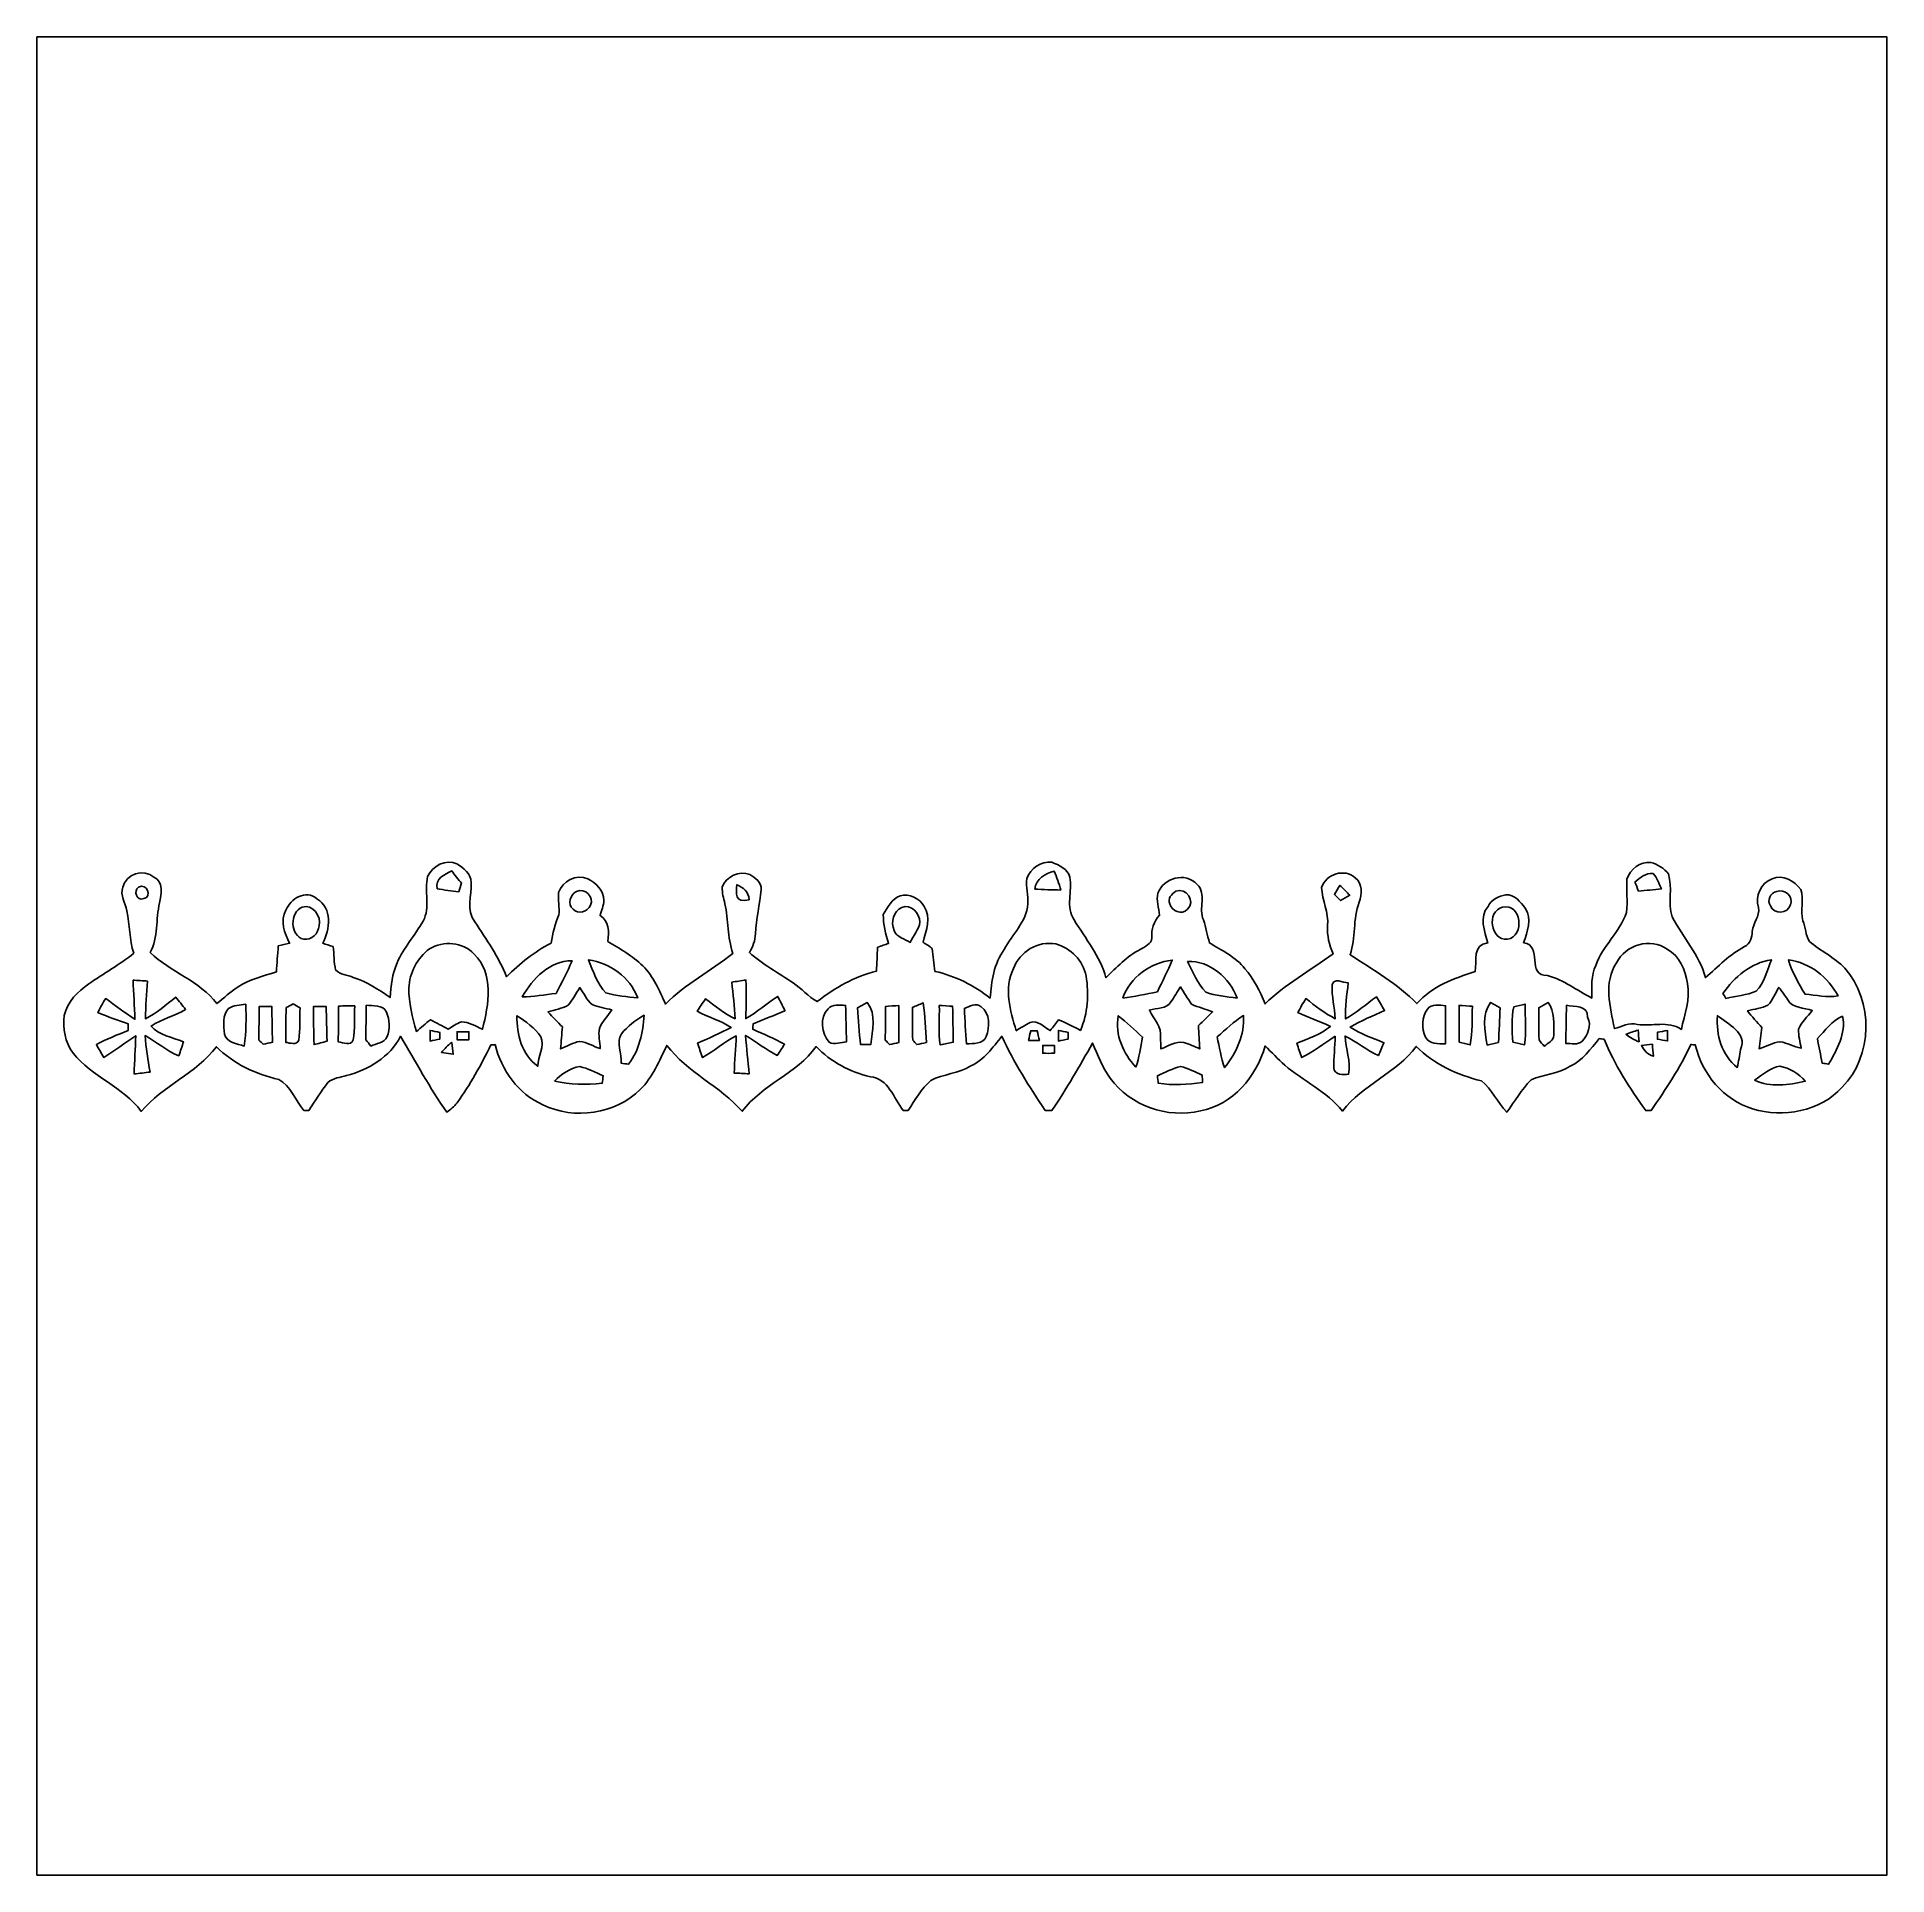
# Model space of a CAD drawing. Header units: centimetres. Extents: x -16.8 to 16.8, y -16.7 to 16.7.
import ezdxf

# ---------------------------------------------------------------- set-up
doc = ezdxf.new("R2010")
doc.units = ezdxf.units.CM
doc.header["$MEASUREMENT"] = 0
doc.layers.add('Layer 1', color=7, linetype='Continuous')

msp = doc.modelspace()

# ---------------------------------------------------------------- linework, layer by layer
at = {"layer": 'Layer 1', "color": 7}
for points, knots in [([(-16.77458, 16.66875), (-16.77458, 16.66875), (16.77458, 16.66875), (16.77458, 16.66875), (16.77458, 16.66875), (16.77458, 16.66875), (16.77458, -16.66875), (16.77458, -16.66875), (16.77458, -16.66875), (16.77458, -16.66875), (-16.77458, -16.66875), (-16.77458, -16.66875), (-16.77458, -16.66875), (-16.77458, -16.66875), (-16.77458, 16.66875), (-16.77458, 16.66875), (-16.77458, 16.66875), (-16.77458, 16.66875), (-16.77458, 16.66875), (-16.77458, 16.66875)], [0, 0, 0, 0, 0.16666667, 0.16666667, 0.16666667, 0.16666667, 0.33333333, 0.33333333, 0.33333333, 0.33333333, 0.5, 0.5, 0.5, 0.5, 0.66666667, 0.66666667, 0.66666667, 0.66666667, 1, 1, 1, 1]), ([(-9.69186, 1.44039), (-9.75501, 1.17828), (-9.63613, 0.88053), (-9.77265, 0.63394), (-9.77265, 0.63394), (-9.91658, 0.37289), (-10.12896, 0.15205), (-10.24502, -0.12524), (-10.24502, -0.12524), (-10.33498, -0.32138), (-10.35509, -0.54116), (-10.37202, -0.75389), (-10.37202, -0.75389), (-10.57981, -0.60784), (-10.79394, -0.46708), (-11.03806, -0.38911), (-11.03806, -0.38911), (-11.1439, -0.34184), (-11.27972, -0.34149), (-11.35944, -0.25259), (-11.35944, -0.25259), (-11.39014, -0.11289), (-11.38696, 0.0321), (-11.40495, 0.17216), (-11.40495, 0.17216), (-11.46775, 0.19156), (-11.53054, 0.21061), (-11.59298, 0.23001), (-11.59298, 0.23001), (-11.45611, 0.48225), (-11.41659, 0.86924), (-11.69741, 1.03717), (-11.69741, 1.03717), (-11.89073, 1.2132), (-12.18424, 1.04105), (-12.26079, 0.82973), (-12.26079, 0.82973), (-12.37156, 0.63712), (-12.28408, 0.41204), (-12.19306, 0.23072), (-12.19306, 0.23072), (-12.2615, 0.21449), (-12.32994, 0.19861), (-12.39838, 0.18309), (-12.39838, 0.18309), (-12.41319, 0.02575), (-12.42201, -0.13194), (-12.4333, -0.28963), (-12.4333, -0.28963), (-12.66966, -0.36301), (-12.91908, -0.42051), (-13.12827, -0.55986), (-13.12827, -0.55986), (-13.26339, -0.65158), (-13.38651, -0.75918), (-13.51245, -0.86289), (-13.51245, -0.86289), (-13.82713, -0.44662), (-14.35488, -0.29492), (-14.72142, 0.06244), (-14.72142, 0.06244), (-14.57149, 0.33831), (-14.62546, 0.66675), (-14.55103, 0.96344), (-14.55103, 0.96344), (-14.52915, 1.12324), (-14.46777, 1.35008), (-14.65721, 1.42946), (-14.65721, 1.42946), (-14.83783, 1.59456), (-15.16733, 1.48343), (-15.21954, 1.24778), (-15.21954, 1.24778), (-15.27246, 1.09926), (-15.17509, 0.96061), (-15.14334, 0.81986), (-15.14334, 0.81986), (-15.09254, 0.5648), (-15.09959, 0.2981), (-15.01987, 0.04868), (-15.01987, 0.04868), (-15.27775, -0.15346), (-15.56103, -0.31997), (-15.83302, -0.502), (-15.83302, -0.502), (-16.03128, -0.64488), (-16.22743, -0.82726), (-16.28069, -1.07633), (-16.28069, -1.07633), (-16.30539, -1.31516), (-16.27011, -1.56633), (-16.11948, -1.76071), (-16.11948, -1.76071), (-15.78081, -2.19675), (-15.21107, -2.36855), (-14.8844, -2.8194), (-14.8844, -2.8194), (-14.49352, -2.35338), (-13.88816, -2.1336), (-13.52056, -1.64536), (-13.52056, -1.64536), (-13.21541, -1.95721), (-12.81148, -2.14207), (-12.39132, -2.24084), (-12.39132, -2.24084), (-12.17083, -2.35303), (-12.09075, -2.62396), (-11.93483, -2.80282), (-11.93483, -2.80282), (-11.91189, -2.80211), (-11.86603, -2.80106), (-11.8431, -2.80035), (-11.8431, -2.80035), (-11.73163, -2.62925), (-11.62544, -2.45357), (-11.49809, -2.29376), (-11.49809, -2.29376), (-11.40742, -2.20945), (-11.27619, -2.20345), (-11.16259, -2.16817), (-11.16259, -2.16817), (-10.76184, -2.06728), (-10.37484, -1.83197), (-10.18328, -1.45486), (-10.18328, -1.45486), (-9.90529, -1.91664), (-9.65412, -2.39466), (-9.34085, -2.83528), (-9.34085, -2.83528), (-9.27523, -2.78306), (-9.20715, -2.73121), (-9.15741, -2.66277), (-9.15741, -2.66277), (-8.91716, -2.33433), (-8.72208, -1.97591), (-8.54287, -1.61149), (-8.54287, -1.61149), (-8.52382, -1.61043), (-8.48607, -1.60831), (-8.46737, -1.60761), (-8.46737, -1.60761), (-8.3499, -2.0701), (-8.04616, -2.50472), (-7.60024, -2.69804), (-7.60024, -2.69804), (-7.03368, -2.97815), (-6.28509, -2.86985), (-5.83459, -2.4197), (-5.83459, -2.4197), (-5.60776, -2.20028), (-5.48746, -1.90183), (-5.35411, -1.62137), (-5.35411, -1.62137), (-4.9784, -2.11138), (-4.38891, -2.35832), (-3.98463, -2.81728), (-3.98463, -2.81728), (-3.62797, -2.32798), (-2.99861, -2.13854), (-2.64478, -1.64218), (-2.64478, -1.64218), (-2.37913, -1.91699), (-2.03376, -2.10891), (-1.66088, -2.19146), (-1.66088, -2.19146), (-1.33421, -2.21968), (-1.24107, -2.58198), (-1.0668, -2.8007), (-1.0668, -2.8007), (-1.04422, -2.80106), (-0.99907, -2.80141), (-0.97649, -2.80176), (-0.97649, -2.80176), (-0.85266, -2.61232), (-0.73695, -2.41053), (-0.56727, -2.25743), (-0.56727, -2.25743), (-0.3369, -2.14136), (-0.06315, -2.13219), (0.1591, -1.99355), (0.1591, -1.99355), (0.40428, -1.88524), (0.55774, -1.657), (0.72143, -1.45627), (0.72143, -1.45627), (0.93874, -1.92969), (1.2192, -2.3682), (1.50954, -2.79964), (1.50954, -2.79964), (1.54975, -2.79964), (1.58997, -2.79964), (1.63089, -2.8), (1.63089, -2.8), (1.899, -2.407), (2.1336, -1.99355), (2.36926, -1.5808), (2.36926, -1.5808), (2.4571, -1.80093), (2.55094, -2.02106), (2.68676, -2.21721), (2.68676, -2.21721), (3.054, -2.71709), (3.71969, -2.95416), (4.32364, -2.80776), (4.32364, -2.80776), (4.91561, -2.69699), (5.33929, -2.18758), (5.49839, -1.62948), (5.49839, -1.62948), (5.61446, -1.7466), (5.72699, -1.86972), (5.85329, -1.97767), (5.85329, -1.97767), (6.18807, -2.27365), (6.61987, -2.45251), (6.89892, -2.8127), (6.89892, -2.8127), (7.26722, -2.33433), (7.87541, -2.12513), (8.23771, -1.63901), (8.23771, -1.63901), (8.55804, -1.96638), (8.98207, -2.15371), (9.42058, -2.26519), (9.42058, -2.26519), (9.60861, -2.41935), (9.71515, -2.6543), (9.87884, -2.83457), (9.87884, -2.83457), (10.02453, -2.63772), (10.14589, -2.41794), (10.32157, -2.24719), (10.32157, -2.24719), (10.54982, -2.14489), (10.81334, -2.13501), (11.0296, -2.00025), (11.0296, -2.00025), (11.25784, -1.89724), (11.40037, -1.68204), (11.557, -1.49719), (11.557, -1.49719), (11.57852, -1.50001), (11.62156, -1.5053), (11.64272, -1.50777), (11.64272, -1.50777), (11.83217, -1.9745), (12.1098, -2.39642), (12.40049, -2.80529), (12.40049, -2.80529), (12.42554, -2.80388), (12.47493, -2.80141), (12.49997, -2.8), (12.49997, -2.8), (12.75997, -2.41547), (13.0242, -2.03059), (13.21576, -1.60584), (13.21576, -1.60584), (13.23657, -1.60726), (13.27785, -1.60937), (13.29831, -1.61078), (13.29831, -1.61078), (13.41861, -2.13995), (13.81125, -2.61161), (14.33759, -2.77142), (14.33759, -2.77142), (14.89075, -2.94146), (15.56491, -2.82152), (15.96249, -2.38054), (15.96249, -2.38054), (16.51988, -1.81434), (16.53364, -0.81139), (16.00835, -0.21978), (16.00835, -0.21978), (15.82067, -0.0254), (15.57232, 0.09208), (15.36735, 0.26388), (15.36735, 0.26388), (15.29539, 0.37359), (15.29962, 0.5207), (15.24988, 0.63888), (15.24988, 0.63888), (15.19061, 0.82374), (15.27951, 1.02553), (15.21284, 1.20756), (15.21284, 1.20756), (15.09466, 1.35608), (14.8844, 1.49366), (14.69108, 1.39665), (14.69108, 1.39665), (14.48117, 1.33032), (14.38275, 1.08303), (14.44131, 0.87912), (14.44131, 0.87912), (14.47729, 0.71967), (14.34289, 0.59866), (14.33054, 0.44626), (14.33054, 0.44626), (14.3256, 0.33937), (14.3002, 0.21625), (14.1926, 0.1711), (14.1926, 0.1711), (13.92237, 0.02928), (13.70965, -0.19297), (13.48246, -0.39194), (13.48246, -0.39194), (13.3731, 0.02187), (13.07289, 0.33902), (12.87992, 0.71049), (12.87992, 0.71049), (12.7956, 0.9592), (12.89121, 1.23754), (12.81007, 1.48766), (12.81007, 1.48766), (12.73775, 1.59244), (12.61357, 1.66017), (12.49468, 1.69862), (12.49468, 1.69862), (12.30383, 1.71732), (12.11439, 1.57621), (12.05936, 1.39488), (12.05936, 1.39488), (12.04172, 1.19415), (12.08052, 0.9906), (12.04807, 0.79058), (12.04807, 0.79058), (11.93482, 0.43251), (11.61556, 0.18627), (11.49597, -0.16933), (11.49597, -0.16933), (11.40354, -0.35631), (11.42118, -0.56303), (11.42047, -0.76412), (11.42047, -0.76412), (11.15695, -0.62054), (10.91142, -0.43744), (10.62073, -0.35207), (10.62073, -0.35207), (10.22103, -0.36865), (10.54171, 0.19791), (10.18434, 0.24059), (10.18434, 0.24059), (10.24961, 0.43886), (10.34874, 0.67381), (10.21327, 0.86536), (10.21327, 0.86536), (10.13142, 0.97931), (10.01642, 1.12042), (9.86155, 1.11231), (9.86155, 1.11231), (9.73667, 1.08303), (9.59767, 1.02658), (9.54158, 0.90029), (9.54158, 0.90029), (9.37189, 0.70979), (9.47737, 0.45156), (9.53452, 0.23813), (9.53452, 0.23813), (9.24525, 0.21096), (9.34755, -0.09349), (9.30451, -0.28399), (9.30451, -0.28399), (8.91857, -0.40746), (8.52382, -0.54716), (8.25112, -0.8636), (8.25112, -0.8636), (7.89975, -0.50236), (7.45631, -0.25224), (7.03897, 0.02293), (7.03897, 0.02293), (7.1441, 0.33126), (7.08342, 0.67098), (7.20549, 0.97367), (7.20549, 0.97367), (7.25946, 1.12113), (7.26687, 1.31233), (7.13105, 1.4164), (7.13105, 1.4164), (6.94161, 1.59738), (6.60118, 1.4859), (6.52074, 1.24284), (6.52074, 1.24284), (6.53133, 1.00647), (6.64986, 0.78705), (6.63081, 0.54716), (6.63081, 0.54716), (6.61635, 0.37077), (6.66186, 0.20073), (6.72888, 0.04022), (6.72888, 0.04022), (6.31754, -0.26353), (5.86211, -0.50871), (5.49522, -0.86995), (5.49522, -0.86995), (5.40597, -0.641), (5.2959, -0.41593), (5.13151, -0.23072), (5.13151, -0.23072), (4.9657, -0.01588), (4.71099, 0.09772), (4.48663, 0.23848), (4.48663, 0.23848), (4.45064, 0.37747), (4.42524, 0.51788), (4.37868, 0.65299), (4.37868, 0.65299), (4.2799, 0.86007), (4.44817, 1.12466), (4.26332, 1.29928), (4.26332, 1.29928), (4.05342, 1.53035), (3.65301, 1.41887), (3.55318, 1.14018), (3.55318, 1.14018), (3.51966, 1.00753), (3.57223, 0.87277), (3.58246, 0.73942), (3.58246, 0.73942), (3.47451, 0.62971), (3.43429, 0.48154), (3.4417, 0.32738), (3.4417, 0.32738), (3.43958, 0.21131), (3.31047, 0.17251), (3.23144, 0.11748), (3.23144, 0.11748), (2.98803, -0.00388), (2.80529, -0.20884), (2.61126, -0.3937), (2.61126, -0.3937), (2.50261, -0.00141), (2.23979, 0.31397), (2.03376, 0.65581), (2.03376, 0.65581), (1.87431, 0.88829), (2.00589, 1.17475), (1.95651, 1.43016), (1.95651, 1.43016), (1.91699, 1.57551), (1.75966, 1.65135), (1.62913, 1.70004), (1.62913, 1.70004), (1.43545, 1.73073), (1.2379, 1.58574), (1.17581, 1.40511), (1.17581, 1.40511), (1.15358, 1.25307), (1.20262, 1.0989), (1.19274, 0.9458), (1.19274, 0.9458), (1.17228, 0.62054), (0.91087, 0.39158), (0.76412, 0.11994), (0.76412, 0.11994), (0.58208, -0.13899), (0.53164, -0.45544), (0.51047, -0.76412), (0.51047, -0.76412), (0.21555, -0.53023), (-0.12206, -0.3616), (-0.49036, -0.2794), (-0.49036, -0.2794), (-0.50659, -0.14146), (-0.5207, -0.00282), (-0.54081, 0.1337), (-0.54081, 0.1337), (-0.58914, 0.18133), (-0.64982, 0.21237), (-0.70591, 0.24906), (-0.70591, 0.24906), (-0.64946, 0.45861), (-0.54928, 0.70556), (-0.68898, 0.89958), (-0.68898, 0.89958), (-0.76906, 1.05057), (-0.95568, 1.1363), (-1.12289, 1.08867), (-1.12289, 1.08867), (-1.276, 1.03893), (-1.34726, 0.87595), (-1.42734, 0.75142), (-1.42734, 0.75142), (-1.42981, 0.57291), (-1.38994, 0.39582), (-1.33068, 0.22789), (-1.33068, 0.22789), (-1.39735, 0.20496), (-1.46438, 0.18239), (-1.5307, 0.1591), (-1.5307, 0.1591), (-1.53741, 0.01411), (-1.54481, -0.13053), (-1.55152, -0.27658), (-1.55152, -0.27658), (-1.95086, -0.37183), (-2.30681, -0.57997), (-2.62855, -0.82797), (-2.62855, -0.82797), (-2.78765, -0.73519), (-2.90865, -0.58949), (-3.06141, -0.48789), (-3.06141, -0.48789), (-3.32916, -0.30868), (-3.6135, -0.15346), (-3.85551, 0.06138), (-3.85551, 0.06138), (-3.79518, 0.16651), (-3.74897, 0.28116), (-3.74474, 0.40323), (-3.74474, 0.40323), (-3.73521, 0.67416), (-3.66501, 0.93592), (-3.64208, 1.20474), (-3.64208, 1.20474), (-3.62867, 1.33421), (-3.75497, 1.41746), (-3.84986, 1.47814), (-3.84986, 1.47814), (-4.03754, 1.55504), (-4.28625, 1.4411), (-4.34904, 1.24813), (-4.34904, 1.24813), (-4.35257, 1.14723), (-4.32223, 1.04775), (-4.30177, 0.94827), (-4.30177, 0.94827), (-4.22804, 0.65229), (-4.25873, 0.33655), (-4.15572, 0.04692), (-4.15572, 0.04692), (-4.55471, -0.27234), (-5.01685, -0.50729), (-5.3781, -0.87313), (-5.3781, -0.87313), (-5.48181, -0.62512), (-5.5947, -0.37148), (-5.78803, -0.17886), (-5.78803, -0.17886), (-5.97676, 0.00035), (-6.2043, 0.13194), (-6.42514, 0.26599), (-6.42514, 0.26599), (-6.39304, 0.44344), (-6.40221, 0.629), (-6.56343, 0.73378), (-6.56343, 0.73378), (-6.53556, 0.82338), (-6.50169, 0.91299), (-6.49393, 1.00718), (-6.49393, 1.00718), (-6.49323, 1.18357), (-6.63575, 1.32927), (-6.78674, 1.39947), (-6.78674, 1.39947), (-6.99029, 1.48943), (-7.25064, 1.3589), (-7.31449, 1.14935), (-7.31449, 1.14935), (-7.33072, 1.01565), (-7.29615, 0.87948), (-7.31167, 0.74612), (-7.31167, 0.74612), (-7.38505, 0.58349), (-7.42244, 0.40993), (-7.45278, 0.23424), (-7.45278, 0.23424), (-7.7537, 0.07691), (-8.02146, -0.13406), (-8.25853, -0.37747), (-8.25853, -0.37747), (-8.40564, -0.02011), (-8.62048, 0.30021), (-8.83391, 0.61913), (-8.83391, 0.61913), (-9.00183, 0.83256), (-8.89035, 1.09432), (-8.89953, 1.33597), (-8.89953, 1.33597), (-8.89953, 1.49296), (-9.04028, 1.59667), (-9.16058, 1.67005), (-9.16058, 1.67005), (-9.35778, 1.77659), (-9.60579, 1.62278), (-9.69186, 1.44039)], [0, 0, 0, 0, 0.00680272, 0.00680272, 0.00680272, 0.00680272, 0.01360544, 0.01360544, 0.01360544, 0.01360544, 0.02040816, 0.02040816, 0.02040816, 0.02040816, 0.02721088, 0.02721088, 0.02721088, 0.02721088, 0.03401361, 0.03401361, 0.03401361, 0.03401361, 0.04081633, 0.04081633, 0.04081633, 0.04081633, 0.04761905, 0.04761905, 0.04761905, 0.04761905, 0.05442177, 0.05442177, 0.05442177, 0.05442177, 0.06122449, 0.06122449, 0.06122449, 0.06122449, 0.06802721, 0.06802721, 0.06802721, 0.06802721, 0.07482993, 0.07482993, 0.07482993, 0.07482993, 0.08163265, 0.08163265, 0.08163265, 0.08163265, 0.08843537, 0.08843537, 0.08843537, 0.08843537, 0.0952381, 0.0952381, 0.0952381, 0.0952381, 0.10204082, 0.10204082, 0.10204082, 0.10204082, 0.10884354, 0.10884354, 0.10884354, 0.10884354, 0.11564626, 0.11564626, 0.11564626, 0.11564626, 0.12244898, 0.12244898, 0.12244898, 0.12244898, 0.1292517, 0.1292517, 0.1292517, 0.1292517, 0.13605442, 0.13605442, 0.13605442, 0.13605442, 0.14285714, 0.14285714, 0.14285714, 0.14285714, 0.14965986, 0.14965986, 0.14965986, 0.14965986, 0.15646259, 0.15646259, 0.15646259, 0.15646259, 0.16326531, 0.16326531, 0.16326531, 0.16326531, 0.17006803, 0.17006803, 0.17006803, 0.17006803, 0.17687075, 0.17687075, 0.17687075, 0.17687075, 0.18367347, 0.18367347, 0.18367347, 0.18367347, 0.19047619, 0.19047619, 0.19047619, 0.19047619, 0.19727891, 0.19727891, 0.19727891, 0.19727891, 0.20408163, 0.20408163, 0.20408163, 0.20408163, 0.21088435, 0.21088435, 0.21088435, 0.21088435, 0.21768707, 0.21768707, 0.21768707, 0.21768707, 0.2244898, 0.2244898, 0.2244898, 0.2244898, 0.23129252, 0.23129252, 0.23129252, 0.23129252, 0.23809524, 0.23809524, 0.23809524, 0.23809524, 0.24489796, 0.24489796, 0.24489796, 0.24489796, 0.25170068, 0.25170068, 0.25170068, 0.25170068, 0.2585034, 0.2585034, 0.2585034, 0.2585034, 0.26530612, 0.26530612, 0.26530612, 0.26530612, 0.27210884, 0.27210884, 0.27210884, 0.27210884, 0.27891156, 0.27891156, 0.27891156, 0.27891156, 0.28571429, 0.28571429, 0.28571429, 0.28571429, 0.29251701, 0.29251701, 0.29251701, 0.29251701, 0.29931973, 0.29931973, 0.29931973, 0.29931973, 0.30612245, 0.30612245, 0.30612245, 0.30612245, 0.31292517, 0.31292517, 0.31292517, 0.31292517, 0.31972789, 0.31972789, 0.31972789, 0.31972789, 0.32653061, 0.32653061, 0.32653061, 0.32653061, 0.33333333, 0.33333333, 0.33333333, 0.33333333, 0.34013605, 0.34013605, 0.34013605, 0.34013605, 0.34693878, 0.34693878, 0.34693878, 0.34693878, 0.3537415, 0.3537415, 0.3537415, 0.3537415, 0.36054422, 0.36054422, 0.36054422, 0.36054422, 0.36734694, 0.36734694, 0.36734694, 0.36734694, 0.37414966, 0.37414966, 0.37414966, 0.37414966, 0.38095238, 0.38095238, 0.38095238, 0.38095238, 0.3877551, 0.3877551, 0.3877551, 0.3877551, 0.39455782, 0.39455782, 0.39455782, 0.39455782, 0.40136054, 0.40136054, 0.40136054, 0.40136054, 0.40816327, 0.40816327, 0.40816327, 0.40816327, 0.41496599, 0.41496599, 0.41496599, 0.41496599, 0.42176871, 0.42176871, 0.42176871, 0.42176871, 0.42857143, 0.42857143, 0.42857143, 0.42857143, 0.43537415, 0.43537415, 0.43537415, 0.43537415, 0.44217687, 0.44217687, 0.44217687, 0.44217687, 0.44897959, 0.44897959, 0.44897959, 0.44897959, 0.45578231, 0.45578231, 0.45578231, 0.45578231, 0.46258503, 0.46258503, 0.46258503, 0.46258503, 0.46938776, 0.46938776, 0.46938776, 0.46938776, 0.47619048, 0.47619048, 0.47619048, 0.47619048, 0.4829932, 0.4829932, 0.4829932, 0.4829932, 0.48979592, 0.48979592, 0.48979592, 0.48979592, 0.49659864, 0.49659864, 0.49659864, 0.49659864, 0.50340136, 0.50340136, 0.50340136, 0.50340136, 0.51020408, 0.51020408, 0.51020408, 0.51020408, 0.5170068, 0.5170068, 0.5170068, 0.5170068, 0.52380952, 0.52380952, 0.52380952, 0.52380952, 0.53061224, 0.53061224, 0.53061224, 0.53061224, 0.53741497, 0.53741497, 0.53741497, 0.53741497, 0.54421769, 0.54421769, 0.54421769, 0.54421769, 0.55102041, 0.55102041, 0.55102041, 0.55102041, 0.55782313, 0.55782313, 0.55782313, 0.55782313, 0.56462585, 0.56462585, 0.56462585, 0.56462585, 0.57142857, 0.57142857, 0.57142857, 0.57142857, 0.57823129, 0.57823129, 0.57823129, 0.57823129, 0.58503401, 0.58503401, 0.58503401, 0.58503401, 0.59183673, 0.59183673, 0.59183673, 0.59183673, 0.59863946, 0.59863946, 0.59863946, 0.59863946, 0.60544218, 0.60544218, 0.60544218, 0.60544218, 0.6122449, 0.6122449, 0.6122449, 0.6122449, 0.61904762, 0.61904762, 0.61904762, 0.61904762, 0.62585034, 0.62585034, 0.62585034, 0.62585034, 0.63265306, 0.63265306, 0.63265306, 0.63265306, 0.63945578, 0.63945578, 0.63945578, 0.63945578, 0.6462585, 0.6462585, 0.6462585, 0.6462585, 0.65306122, 0.65306122, 0.65306122, 0.65306122, 0.65986395, 0.65986395, 0.65986395, 0.65986395, 0.66666667, 0.66666667, 0.66666667, 0.66666667, 0.67346939, 0.67346939, 0.67346939, 0.67346939, 0.68027211, 0.68027211, 0.68027211, 0.68027211, 0.68707483, 0.68707483, 0.68707483, 0.68707483, 0.69387755, 0.69387755, 0.69387755, 0.69387755, 0.70068027, 0.70068027, 0.70068027, 0.70068027, 0.70748299, 0.70748299, 0.70748299, 0.70748299, 0.71428571, 0.71428571, 0.71428571, 0.71428571, 0.72108844, 0.72108844, 0.72108844, 0.72108844, 0.72789116, 0.72789116, 0.72789116, 0.72789116, 0.73469388, 0.73469388, 0.73469388, 0.73469388, 0.7414966, 0.7414966, 0.7414966, 0.7414966, 0.74829932, 0.74829932, 0.74829932, 0.74829932, 0.75510204, 0.75510204, 0.75510204, 0.75510204, 0.76190476, 0.76190476, 0.76190476, 0.76190476, 0.76870748, 0.76870748, 0.76870748, 0.76870748, 0.7755102, 0.7755102, 0.7755102, 0.7755102, 0.78231293, 0.78231293, 0.78231293, 0.78231293, 0.78911565, 0.78911565, 0.78911565, 0.78911565, 0.79591837, 0.79591837, 0.79591837, 0.79591837, 0.80272109, 0.80272109, 0.80272109, 0.80272109, 0.80952381, 0.80952381, 0.80952381, 0.80952381, 0.81632653, 0.81632653, 0.81632653, 0.81632653, 0.82312925, 0.82312925, 0.82312925, 0.82312925, 0.82993197, 0.82993197, 0.82993197, 0.82993197, 0.83673469, 0.83673469, 0.83673469, 0.83673469, 0.84353741, 0.84353741, 0.84353741, 0.84353741, 0.85034014, 0.85034014, 0.85034014, 0.85034014, 0.85714286, 0.85714286, 0.85714286, 0.85714286, 0.86394558, 0.86394558, 0.86394558, 0.86394558, 0.8707483, 0.8707483, 0.8707483, 0.8707483, 0.87755102, 0.87755102, 0.87755102, 0.87755102, 0.88435374, 0.88435374, 0.88435374, 0.88435374, 0.89115646, 0.89115646, 0.89115646, 0.89115646, 0.89795918, 0.89795918, 0.89795918, 0.89795918, 0.9047619, 0.9047619, 0.9047619, 0.9047619, 0.91156463, 0.91156463, 0.91156463, 0.91156463, 0.91836735, 0.91836735, 0.91836735, 0.91836735, 0.92517007, 0.92517007, 0.92517007, 0.92517007, 0.93197279, 0.93197279, 0.93197279, 0.93197279, 0.93877551, 0.93877551, 0.93877551, 0.93877551, 0.94557823, 0.94557823, 0.94557823, 0.94557823, 0.95238095, 0.95238095, 0.95238095, 0.95238095, 0.95918367, 0.95918367, 0.95918367, 0.95918367, 0.96598639, 0.96598639, 0.96598639, 0.96598639, 0.97278912, 0.97278912, 0.97278912, 0.97278912, 0.97959184, 0.97959184, 0.97959184, 0.97959184, 0.98639456, 0.98639456, 0.98639456, 0.98639456, 1, 1, 1, 1]), ([(-9.51971, 1.22026), (-9.56134, 1.40688), (-9.37789, 1.48061), (-9.25336, 1.54305), (-9.25336, 1.54305), (-9.20962, 1.48731), (-9.12248, 1.37583), (-9.07909, 1.32009), (-9.07909, 1.32009), (-9.09532, 1.26894), (-9.11154, 1.21814), (-9.12777, 1.16664), (-9.12777, 1.16664), (-9.25936, 1.18004), (-9.38989, 1.19803), (-9.51971, 1.22026)], [0, 0, 0, 0, 0.2, 0.2, 0.2, 0.2, 0.4, 0.4, 0.4, 0.4, 0.6, 0.6, 0.6, 0.6, 1, 1, 1, 1]), ([(1.31904, 1.2132), (1.33914, 1.40688), (1.51165, 1.49119), (1.67287, 1.53776), (1.67287, 1.53776), (1.71838, 1.42593), (1.76107, 1.31269), (1.79176, 1.19556), (1.79176, 1.19556), (1.63336, 1.20015), (1.47638, 1.20474), (1.31904, 1.2132)], [0, 0, 0, 0, 0.25, 0.25, 0.25, 0.25, 0.5, 0.5, 0.5, 0.5, 1, 1, 1, 1]), ([(12.20399, 1.34056), (12.30101, 1.41605), (12.39626, 1.51095), (12.53349, 1.4986), (12.53349, 1.4986), (12.61075, 1.42099), (12.63756, 1.31374), (12.68448, 1.21744), (12.68448, 1.21744), (12.54513, 1.20333), (12.40614, 1.18992), (12.26785, 1.17757), (12.26785, 1.17757), (12.24633, 1.23225), (12.22481, 1.28658), (12.20399, 1.34056)], [0, 0, 0, 0, 0.2, 0.2, 0.2, 0.2, 0.4, 0.4, 0.4, 0.4, 0.6, 0.6, 0.6, 0.6, 1, 1, 1, 1]), ([(-14.93132, 1.24813), (-14.77998, 1.33244), (-14.68191, 1.07421), (-14.83783, 1.04069), (-14.83783, 1.04069), (-14.96871, 0.99131), (-15.03151, 1.18251), (-14.93132, 1.24813)], [0, 0, 0, 0, 0.33333333, 0.33333333, 0.33333333, 0.33333333, 1, 1, 1, 1]), ([(-6.98959, 1.17193), (-6.84107, 1.24566), (-6.65798, 1.06221), (-6.73982, 0.9211), (-6.73982, 0.9211), (-6.78533, 0.80328), (-6.96348, 0.74224), (-7.05026, 0.85125), (-7.05026, 0.85125), (-7.1628, 0.93874), (-7.10706, 1.1176), (-6.98959, 1.17193)], [0, 0, 0, 0, 0.25, 0.25, 0.25, 0.25, 0.5, 0.5, 0.5, 0.5, 1, 1, 1, 1]), ([(-4.08446, 1.29152), (-3.97157, 1.23966), (-3.86503, 1.16875), (-3.86045, 1.02023), (-3.86045, 1.02023), (-4.12468, 0.95109), (-4.09716, 1.14547), (-4.08446, 1.29152)], [0, 0, 0, 0, 0.33333333, 0.33333333, 0.33333333, 0.33333333, 1, 1, 1, 1]), ([(3.87526, 1.17299), (4.06471, 1.264), (4.24744, 0.97719), (4.08693, 0.85125), (4.08693, 0.85125), (3.99203, 0.73378), (3.80012, 0.81421), (3.76626, 0.9458), (3.76626, 0.9458), (3.72674, 1.03928), (3.80012, 1.12713), (3.87526, 1.17299)], [0, 0, 0, 0, 0.25, 0.25, 0.25, 0.25, 0.5, 0.5, 0.5, 0.5, 1, 1, 1, 1]), ([(6.85094, 1.28129), (6.91444, 1.22484), (6.97477, 1.16452), (7.03157, 1.10067), (7.03157, 1.10067), (6.97618, 1.06856), (6.9215, 1.03611), (6.86682, 1.00401), (6.86682, 1.00401), (6.82907, 1.04175), (6.79168, 1.07915), (6.75428, 1.11654), (6.75428, 1.11654), (6.78603, 1.17157), (6.81814, 1.22661), (6.85094, 1.28129)], [0, 0, 0, 0, 0.2, 0.2, 0.2, 0.2, 0.4, 0.4, 0.4, 0.4, 0.6, 0.6, 0.6, 0.6, 1, 1, 1, 1]), ([(14.77469, 1.17263), (14.91333, 1.22484), (15.09113, 1.07386), (15.02163, 0.92922), (15.02163, 0.92922), (14.98106, 0.76412), (14.72353, 0.74648), (14.66427, 0.90805), (14.66427, 0.90805), (14.5863, 1.00683), (14.66391, 1.14406), (14.77469, 1.17263)], [0, 0, 0, 0, 0.25, 0.25, 0.25, 0.25, 0.5, 0.5, 0.5, 0.5, 1, 1, 1, 1]), ([(-11.96375, 0.88724), (-11.77749, 0.94827), (-11.61062, 0.72178), (-11.65931, 0.54645), (-11.65931, 0.54645), (-11.6653, 0.41099), (-11.79865, 0.28363), (-11.93694, 0.30374), (-11.93694, 0.30374), (-12.18883, 0.3683), (-12.19835, 0.7941), (-11.96375, 0.88724)], [0, 0, 0, 0, 0.25, 0.25, 0.25, 0.25, 0.5, 0.5, 0.5, 0.5, 1, 1, 1, 1]), ([(-1.08938, 0.87983), (-0.92781, 0.95497), (-0.76659, 0.77082), (-0.76271, 0.61771), (-0.76271, 0.61771), (-0.78176, 0.48013), (-0.87983, 0.36936), (-0.93768, 0.24659), (-0.93768, 0.24659), (-1.03717, 0.30586), (-1.18498, 0.34114), (-1.23084, 0.46355), (-1.23084, 0.46355), (-1.29681, 0.61207), (-1.24601, 0.81598), (-1.08938, 0.87983)], [0, 0, 0, 0, 0.2, 0.2, 0.2, 0.2, 0.4, 0.4, 0.4, 0.4, 0.6, 0.6, 0.6, 0.6, 1, 1, 1, 1]), ([(9.80334, 0.88583), (10.14377, 0.97014), (10.21609, 0.35807), (9.89154, 0.30233), (9.89154, 0.30233), (9.58074, 0.2854), (9.50348, 0.80186), (9.80334, 0.88583)], [0, 0, 0, 0, 0.33333333, 0.33333333, 0.33333333, 0.33333333, 1, 1, 1, 1]), ([(11.86921, -0.12171), (12.03043, 0.20144), (12.48939, 0.34325), (12.78784, 0.12171), (12.78784, 0.12171), (13.01468, 0.00494), (13.12157, -0.25682), (13.15649, -0.49706), (13.15649, -0.49706), (13.214, -0.78105), (13.10322, -1.05657), (13.04502, -1.33033), (13.04502, -1.33033), (12.80407, -1.1684), (12.51479, -1.27988), (12.24739, -1.24037), (12.24739, -1.24037), (12.09992, -1.20403), (11.96728, -1.27847), (11.83111, -1.31657), (11.83111, -1.31657), (11.75526, -0.92604), (11.62967, -0.48189), (11.86921, -0.12171)], [0, 0, 0, 0, 0.14285714, 0.14285714, 0.14285714, 0.14285714, 0.28571429, 0.28571429, 0.28571429, 0.28571429, 0.42857143, 0.42857143, 0.42857143, 0.42857143, 0.57142857, 0.57142857, 0.57142857, 0.57142857, 0.71428571, 0.71428571, 0.71428571, 0.71428571, 1, 1, 1, 1]), ([(-9.65518, 0.12841), (-9.4047, 0.28081), (-9.0551, 0.25788), (-8.85049, 0.03881), (-8.85049, 0.03881), (-8.48395, -0.32456), (-8.58097, -0.88018), (-8.69633, -1.32962), (-8.69633, -1.32962), (-8.81909, -1.27176), (-8.93939, -1.20086), (-9.07874, -1.19168), (-9.07874, -1.19168), (-9.1634, -1.22873), (-9.24031, -1.28058), (-9.31968, -1.32715), (-9.31968, -1.32715), (-9.42552, -1.26718), (-9.53241, -1.21038), (-9.64071, -1.15641), (-9.64071, -1.15641), (-9.72608, -1.22626), (-9.80934, -1.29822), (-9.89401, -1.36913), (-9.89401, -1.36913), (-9.9635, -1.11196), (-10.033, -0.85055), (-10.033, -0.58279), (-10.033, -0.58279), (-10.01501, -0.30656), (-9.88378, -0.03351), (-9.65518, 0.12841)], [0, 0, 0, 0, 0.11111111, 0.11111111, 0.11111111, 0.11111111, 0.22222222, 0.22222222, 0.22222222, 0.22222222, 0.33333333, 0.33333333, 0.33333333, 0.33333333, 0.44444444, 0.44444444, 0.44444444, 0.44444444, 0.55555556, 0.55555556, 0.55555556, 0.55555556, 0.66666667, 0.66666667, 0.66666667, 0.66666667, 0.77777778, 0.77777778, 0.77777778, 0.77777778, 1, 1, 1, 1]), ([(0.93416, -0.22895), (1.04281, 0.07761), (1.3776, 0.28081), (1.69968, 0.21837), (1.69968, 0.21837), (1.97309, 0.14676), (2.19498, -0.08573), (2.25037, -0.36407), (2.25037, -0.36407), (2.30364, -0.69321), (2.28494, -1.04069), (2.14842, -1.34832), (2.14842, -1.34832), (2.01824, -1.27882), (1.88489, -1.21426), (1.75048, -1.15535), (1.75048, -1.15535), (1.70004, -1.22061), (1.65065, -1.28658), (1.60091, -1.35255), (1.60091, -1.35255), (1.48837, -1.28199), (1.38289, -1.16664), (1.23331, -1.20438), (1.23331, -1.20438), (1.14653, -1.24919), (1.06504, -1.30316), (0.98249, -1.35502), (0.98249, -1.35502), (0.87524, -0.99483), (0.7553, -0.58738), (0.93416, -0.22895)], [0, 0, 0, 0, 0.11111111, 0.11111111, 0.11111111, 0.11111111, 0.22222222, 0.22222222, 0.22222222, 0.22222222, 0.33333333, 0.33333333, 0.33333333, 0.33333333, 0.44444444, 0.44444444, 0.44444444, 0.44444444, 0.55555556, 0.55555556, 0.55555556, 0.55555556, 0.66666667, 0.66666667, 0.66666667, 0.66666667, 0.77777778, 0.77777778, 0.77777778, 0.77777778, 1, 1, 1, 1]), ([(-7.97489, -0.74224), (-7.78863, -0.40358), (-7.47854, -0.09701), (-7.07073, -0.08467), (-7.07073, -0.08467), (-7.1561, -0.28822), (-7.2584, -0.48366), (-7.36106, -0.6791), (-7.36106, -0.6791), (-7.56567, -0.70026), (-7.76852, -0.74224), (-7.97489, -0.74224)], [0, 0, 0, 0, 0.25, 0.25, 0.25, 0.25, 0.5, 0.5, 0.5, 0.5, 1, 1, 1, 1]), ([(-6.77369, -0.07091), (-6.37963, -0.12629), (-6.0258, -0.38418), (-5.8801, -0.75988), (-5.8801, -0.75988), (-6.07483, -0.74295), (-6.27027, -0.72108), (-6.45901, -0.66922), (-6.45901, -0.66922), (-6.61846, -0.50694), (-6.68761, -0.27728), (-6.77369, -0.07091)], [0, 0, 0, 0, 0.25, 0.25, 0.25, 0.25, 0.5, 0.5, 0.5, 0.5, 1, 1, 1, 1]), ([(2.91641, -0.76235), (3.04588, -0.38418), (3.42053, -0.121), (3.81176, -0.07408), (3.81176, -0.07408), (3.73274, -0.27164), (3.63114, -0.45896), (3.54365, -0.65264), (3.54365, -0.65264), (3.33481, -0.69109), (3.12667, -0.73448), (2.91641, -0.76235)], [0, 0, 0, 0, 0.25, 0.25, 0.25, 0.25, 0.5, 0.5, 0.5, 0.5, 1, 1, 1, 1]), ([(4.09187, -0.09737), (4.49368, -0.08502), (4.85704, -0.39617), (4.98722, -0.76341), (4.98722, -0.76341), (4.79707, -0.73836), (4.59952, -0.72249), (4.41995, -0.65652), (4.41995, -0.65652), (4.27249, -0.49777), (4.18394, -0.29175), (4.09187, -0.09737)], [0, 0, 0, 0, 0.25, 0.25, 0.25, 0.25, 0.5, 0.5, 0.5, 0.5, 1, 1, 1, 1]), ([(13.79643, -0.67874), (14.00739, -0.37924), (14.3069, -0.12665), (14.67873, -0.06773), (14.67873, -0.06773), (14.60006, -0.26176), (14.55455, -0.48789), (14.40074, -0.63923), (14.40074, -0.63923), (14.22717, -0.70908), (14.03773, -0.73131), (13.85464, -0.76835), (13.85464, -0.76835), (13.84018, -0.74577), (13.81125, -0.70132), (13.79643, -0.67874)], [0, 0, 0, 0, 0.2, 0.2, 0.2, 0.2, 0.4, 0.4, 0.4, 0.4, 0.6, 0.6, 0.6, 0.6, 1, 1, 1, 1]), ([(14.98776, -0.06879), (15.38005, -0.12488), (15.70284, -0.37959), (15.88664, -0.72355), (15.88664, -0.72355), (15.68697, -0.7553), (15.48589, -0.70944), (15.28762, -0.69356), (15.28762, -0.69356), (15.17191, -0.49354), (15.05197, -0.29245), (14.98776, -0.06879)], [0, 0, 0, 0, 0.25, 0.25, 0.25, 0.25, 0.5, 0.5, 0.5, 0.5, 1, 1, 1, 1]), ([(-15.03186, -0.4385), (-14.96695, -0.44238), (-14.83713, -0.4505), (-14.77222, -0.45438), (-14.77222, -0.45438), (-14.77998, -0.68227), (-14.80891, -0.90981), (-14.80785, -1.13841), (-14.80785, -1.13841), (-14.60465, -1.03823), (-14.43567, -0.88441), (-14.25893, -0.74613), (-14.25893, -0.74613), (-14.19684, -0.81915), (-14.13722, -0.89394), (-14.07901, -0.97014), (-14.07901, -0.97014), (-14.28221, -1.08303), (-14.50834, -1.14864), (-14.70695, -1.27035), (-14.70695, -1.27035), (-14.55914, -1.44004), (-14.31996, -1.47638), (-14.11852, -1.55434), (-14.11852, -1.55434), (-14.14463, -1.64042), (-14.17355, -1.72544), (-14.20354, -1.81046), (-14.20354, -1.81046), (-14.42403, -1.71803), (-14.60676, -1.56034), (-14.81349, -1.44321), (-14.81349, -1.44321), (-14.80467, -1.66617), (-14.75634, -1.88489), (-14.7253, -2.10573), (-14.7253, -2.10573), (-14.82125, -2.11667), (-14.91721, -2.1276), (-15.01281, -2.13924), (-15.01281, -2.13924), (-15.00611, -1.90853), (-14.99164, -1.67746), (-14.98353, -1.44709), (-14.98353, -1.44709), (-15.17826, -1.57551), (-15.36312, -1.71944), (-15.56456, -1.83833), (-15.56456, -1.83833), (-15.60971, -1.76142), (-15.65416, -1.68416), (-15.69685, -1.60584), (-15.69685, -1.60584), (-15.51164, -1.5053), (-15.31514, -1.42769), (-15.11935, -1.35043), (-15.11935, -1.35043), (-15.1197, -1.31022), (-15.12041, -1.27071), (-15.12076, -1.23119), (-15.12076, -1.23119), (-15.30773, -1.17299), (-15.48977, -1.09961), (-15.67145, -1.02694), (-15.67145, -1.02694), (-15.62947, -0.93874), (-15.58184, -0.85337), (-15.52857, -0.77188), (-15.52857, -0.77188), (-15.35254, -0.89817), (-15.18038, -1.03082), (-14.99764, -1.14794), (-14.99764, -1.14794), (-15.00505, -0.91087), (-15.02551, -0.67522), (-15.03186, -0.4385)], [0, 0, 0, 0, 0.05, 0.05, 0.05, 0.05, 0.1, 0.1, 0.1, 0.1, 0.15, 0.15, 0.15, 0.15, 0.2, 0.2, 0.2, 0.2, 0.25, 0.25, 0.25, 0.25, 0.3, 0.3, 0.3, 0.3, 0.35, 0.35, 0.35, 0.35, 0.4, 0.4, 0.4, 0.4, 0.45, 0.45, 0.45, 0.45, 0.5, 0.5, 0.5, 0.5, 0.55, 0.55, 0.55, 0.55, 0.6, 0.6, 0.6, 0.6, 0.65, 0.65, 0.65, 0.65, 0.7, 0.7, 0.7, 0.7, 0.75, 0.75, 0.75, 0.75, 0.8, 0.8, 0.8, 0.8, 0.85, 0.85, 0.85, 0.85, 0.9, 0.9, 0.9, 0.9, 1, 1, 1, 1]), ([(-7.14446, -0.89464), (-7.06085, -0.79728), (-7.00193, -0.68121), (-6.93173, -0.57362), (-6.93173, -0.57362), (-6.85729, -0.67416), (-6.80861, -0.80081), (-6.70842, -0.88089), (-6.70842, -0.88089), (-6.59624, -0.93133), (-6.46889, -0.94333), (-6.35071, -0.97861), (-6.35071, -0.97861), (-6.42408, -1.09114), (-6.52216, -1.18992), (-6.57648, -1.3141), (-6.57648, -1.3141), (-6.60118, -1.43475), (-6.5592, -1.55928), (-6.5592, -1.68063), (-6.5592, -1.68063), (-6.68338, -1.63865), (-6.8005, -1.56563), (-6.93067, -1.5494), (-6.93067, -1.5494), (-7.05485, -1.57021), (-7.16421, -1.6383), (-7.27922, -1.68593), (-7.27922, -1.68593), (-7.26899, -1.55222), (-7.25876, -1.41887), (-7.24782, -1.28623), (-7.24782, -1.28623), (-7.3346, -1.19521), (-7.4228, -1.10631), (-7.50852, -1.01494), (-7.50852, -1.01494), (-7.38823, -0.9719), (-7.25664, -0.95638), (-7.14446, -0.89464)], [0, 0, 0, 0, 0.09090909, 0.09090909, 0.09090909, 0.09090909, 0.18181818, 0.18181818, 0.18181818, 0.18181818, 0.27272727, 0.27272727, 0.27272727, 0.27272727, 0.36363636, 0.36363636, 0.36363636, 0.36363636, 0.45454545, 0.45454545, 0.45454545, 0.45454545, 0.54545455, 0.54545455, 0.54545455, 0.54545455, 0.63636364, 0.63636364, 0.63636364, 0.63636364, 0.72727273, 0.72727273, 0.72727273, 0.72727273, 0.81818182, 0.81818182, 0.81818182, 0.81818182, 1, 1, 1, 1]), ([(-4.17618, -0.47519), (-4.09046, -0.46179), (-4.00473, -0.44873), (-3.91866, -0.43603), (-3.91866, -0.43603), (-3.91301, -0.66851), (-3.91407, -0.9017), (-3.92077, -1.13453), (-3.92077, -1.13453), (-3.71546, -1.01882), (-3.53977, -0.86007), (-3.34222, -0.73272), (-3.34222, -0.73272), (-3.29671, -0.81809), (-3.25261, -0.90452), (-3.21239, -0.99272), (-3.21239, -0.99272), (-3.40289, -1.0728), (-3.59339, -1.15253), (-3.78566, -1.22837), (-3.78566, -1.22837), (-3.78813, -1.25342), (-3.79307, -1.30351), (-3.79554, -1.32821), (-3.79554, -1.32821), (-3.60363, -1.41958), (-3.40289, -1.49225), (-3.21874, -1.59985), (-3.21874, -1.59985), (-3.26143, -1.66829), (-3.30518, -1.73637), (-3.34927, -1.80411), (-3.34927, -1.80411), (-3.54859, -1.6958), (-3.73098, -1.55963), (-3.9243, -1.44145), (-3.9243, -1.44145), (-3.90631, -1.67358), (-3.88091, -1.905), (-3.85868, -2.13713), (-3.85868, -2.13713), (-3.95041, -2.13219), (-4.04213, -2.12725), (-4.13314, -2.12231), (-4.13314, -2.12231), (-4.1215, -1.89794), (-4.10069, -1.67428), (-4.09293, -1.44992), (-4.09293, -1.44992), (-4.30953, -1.55963), (-4.49509, -1.72014), (-4.70535, -1.84115), (-4.70535, -1.84115), (-4.73745, -1.75436), (-4.76744, -1.66688), (-4.7946, -1.57903), (-4.7946, -1.57903), (-4.58858, -1.48978), (-4.38326, -1.39841), (-4.18359, -1.2954), (-4.18359, -1.2954), (-4.37797, -1.17546), (-4.59916, -1.11019), (-4.80025, -1.0033), (-4.80025, -1.0033), (-4.75298, -0.92639), (-4.70394, -0.85125), (-4.65243, -0.77752), (-4.65243, -0.77752), (-4.47746, -0.90417), (-4.30953, -1.04352), (-4.11445, -1.13877), (-4.11445, -1.13877), (-4.12609, -0.91687), (-4.15043, -0.69603), (-4.17618, -0.47519)], [0, 0, 0, 0, 0.05, 0.05, 0.05, 0.05, 0.1, 0.1, 0.1, 0.1, 0.15, 0.15, 0.15, 0.15, 0.2, 0.2, 0.2, 0.2, 0.25, 0.25, 0.25, 0.25, 0.3, 0.3, 0.3, 0.3, 0.35, 0.35, 0.35, 0.35, 0.4, 0.4, 0.4, 0.4, 0.45, 0.45, 0.45, 0.45, 0.5, 0.5, 0.5, 0.5, 0.55, 0.55, 0.55, 0.55, 0.6, 0.6, 0.6, 0.6, 0.65, 0.65, 0.65, 0.65, 0.7, 0.7, 0.7, 0.7, 0.75, 0.75, 0.75, 0.75, 0.8, 0.8, 0.8, 0.8, 0.85, 0.85, 0.85, 0.85, 0.9, 0.9, 0.9, 0.9, 1, 1, 1, 1]), ([(3.78919, -0.8315), (3.85092, -0.74366), (3.90278, -0.64946), (3.96311, -0.56056), (3.96311, -0.56056), (4.02943, -0.66569), (4.08975, -0.77435), (4.16454, -0.87454), (4.16454, -0.87454), (4.28449, -0.93345), (4.4196, -0.96132), (4.54342, -1.01283), (4.54342, -1.01283), (4.45841, -1.09573), (4.3748, -1.18004), (4.28942, -1.2633), (4.28942, -1.2633), (4.29436, -1.40335), (4.30212, -1.54376), (4.31094, -1.68381), (4.31094, -1.68381), (4.21464, -1.64465), (4.12256, -1.59244), (4.02096, -1.56951), (4.02096, -1.56951), (3.86927, -1.54693), (3.74086, -1.63266), (3.60751, -1.68487), (3.60751, -1.68487), (3.60539, -1.63477), (3.60151, -1.53423), (3.59939, -1.48414), (3.59939, -1.48414), (3.62902, -1.28623), (3.4798, -1.14371), (3.39972, -0.98108), (3.39972, -0.98108), (3.52566, -0.93909), (3.7084, -0.96273), (3.78919, -0.8315)], [0, 0, 0, 0, 0.09090909, 0.09090909, 0.09090909, 0.09090909, 0.18181818, 0.18181818, 0.18181818, 0.18181818, 0.27272727, 0.27272727, 0.27272727, 0.27272727, 0.36363636, 0.36363636, 0.36363636, 0.36363636, 0.45454545, 0.45454545, 0.45454545, 0.45454545, 0.54545455, 0.54545455, 0.54545455, 0.54545455, 0.63636364, 0.63636364, 0.63636364, 0.63636364, 0.72727273, 0.72727273, 0.72727273, 0.72727273, 0.81818182, 0.81818182, 0.81818182, 0.81818182, 1, 1, 1, 1]), ([(6.71054, -0.52423), (6.74476, -0.38594), (6.90386, -0.48542), (7.00511, -0.48754), (7.00511, -0.48754), (6.97936, -0.70485), (6.9409, -0.92287), (6.95537, -1.14265), (6.95537, -1.14265), (7.15433, -1.02623), (7.33037, -0.87559), (7.51452, -0.73801), (7.51452, -0.73801), (7.56814, -0.8195), (7.61788, -0.90417), (7.66374, -0.9906), (7.66374, -0.9906), (7.45278, -1.08585), (7.23477, -1.1684), (7.03721, -1.29046), (7.03721, -1.29046), (7.22665, -1.41499), (7.44396, -1.48414), (7.65069, -1.57339), (7.65069, -1.57339), (7.61859, -1.65135), (7.58437, -1.72826), (7.55086, -1.80552), (7.55086, -1.80552), (7.33566, -1.71168), (7.1568, -1.55363), (6.94655, -1.45133), (6.94655, -1.45133), (6.96207, -1.6824), (7.05203, -1.91276), (7.0104, -2.14524), (7.0104, -2.14524), (6.91727, -2.16182), (6.7497, -2.15547), (6.74052, -2.03024), (6.74052, -2.03024), (6.74052, -1.83903), (6.76381, -1.64818), (6.76628, -1.45697), (6.76628, -1.45697), (6.56414, -1.58538), (6.37505, -1.73602), (6.1595, -1.84256), (6.1595, -1.84256), (6.12881, -1.75683), (6.09988, -1.6704), (6.07377, -1.58327), (6.07377, -1.58327), (6.28297, -1.49754), (6.50381, -1.42311), (6.68091, -1.2767), (6.68091, -1.2767), (6.48758, -1.1871), (6.28862, -1.11054), (6.09282, -1.02764), (6.09282, -1.02764), (6.13445, -0.9398), (6.18208, -0.85549), (6.23464, -0.77364), (6.23464, -0.77364), (6.40821, -0.9017), (6.57542, -1.04175), (6.76981, -1.13771), (6.76981, -1.13771), (6.76028, -0.93239), (6.70207, -0.72954), (6.71054, -0.52423)], [0, 0, 0, 0, 0.05263158, 0.05263158, 0.05263158, 0.05263158, 0.10526316, 0.10526316, 0.10526316, 0.10526316, 0.15789474, 0.15789474, 0.15789474, 0.15789474, 0.21052632, 0.21052632, 0.21052632, 0.21052632, 0.26315789, 0.26315789, 0.26315789, 0.26315789, 0.31578947, 0.31578947, 0.31578947, 0.31578947, 0.36842105, 0.36842105, 0.36842105, 0.36842105, 0.42105263, 0.42105263, 0.42105263, 0.42105263, 0.47368421, 0.47368421, 0.47368421, 0.47368421, 0.52631579, 0.52631579, 0.52631579, 0.52631579, 0.57894737, 0.57894737, 0.57894737, 0.57894737, 0.63157895, 0.63157895, 0.63157895, 0.63157895, 0.68421053, 0.68421053, 0.68421053, 0.68421053, 0.73684211, 0.73684211, 0.73684211, 0.73684211, 0.78947368, 0.78947368, 0.78947368, 0.78947368, 0.84210526, 0.84210526, 0.84210526, 0.84210526, 0.89473684, 0.89473684, 0.89473684, 0.89473684, 1, 1, 1, 1]), ([(14.81349, -0.56903), (14.86994, -0.64276), (14.92179, -0.71826), (14.97753, -0.79375), (14.97753, -0.79375), (15.06079, -0.95638), (15.26999, -0.93063), (15.41956, -0.98954), (15.41956, -0.98954), (15.33878, -1.10384), (15.21777, -1.19415), (15.1698, -1.32891), (15.1698, -1.32891), (15.16592, -1.44498), (15.20049, -1.55787), (15.21742, -1.67217), (15.21742, -1.67217), (15.08619, -1.64359), (14.96624, -1.57586), (14.83395, -1.5554), (14.83395, -1.5554), (14.70131, -1.57304), (14.58383, -1.64606), (14.45613, -1.68099), (14.45613, -1.68099), (14.46883, -1.55328), (14.48929, -1.42593), (14.50728, -1.29893), (14.50728, -1.29893), (14.41697, -1.20015), (14.32525, -1.10243), (14.24728, -0.99378), (14.24728, -0.99378), (14.36899, -0.95885), (14.50234, -0.95215), (14.61523, -0.89076), (14.61523, -0.89076), (14.70589, -0.80151), (14.74823, -0.67628), (14.81349, -0.56903)], [0, 0, 0, 0, 0.09090909, 0.09090909, 0.09090909, 0.09090909, 0.18181818, 0.18181818, 0.18181818, 0.18181818, 0.27272727, 0.27272727, 0.27272727, 0.27272727, 0.36363636, 0.36363636, 0.36363636, 0.36363636, 0.45454545, 0.45454545, 0.45454545, 0.45454545, 0.54545455, 0.54545455, 0.54545455, 0.54545455, 0.63636364, 0.63636364, 0.63636364, 0.63636364, 0.72727273, 0.72727273, 0.72727273, 0.72727273, 0.81818182, 0.81818182, 0.81818182, 0.81818182, 1, 1, 1, 1]), ([(-13.30184, -0.95144), (-13.20906, -0.89288), (-13.09511, -0.88971), (-12.98963, -0.87489), (-12.98963, -0.87489), (-12.97975, -1.12748), (-12.97834, -1.38218), (-13.0175, -1.63266), (-13.0175, -1.63266), (-13.14697, -1.58891), (-13.33465, -1.57304), (-13.37663, -1.41534), (-13.37663, -1.41534), (-13.38968, -1.26259), (-13.41473, -1.07491), (-13.30184, -0.95144)], [0, 0, 0, 0, 0.2, 0.2, 0.2, 0.2, 0.4, 0.4, 0.4, 0.4, 0.6, 0.6, 0.6, 0.6, 1, 1, 1, 1]), ([(-12.74445, -0.91405), (-12.68801, -0.91369), (-12.57476, -0.91334), (-12.51797, -0.91334), (-12.51797, -0.91334), (-12.51268, -1.12995), (-12.50844, -1.34691), (-12.50562, -1.56422), (-12.50562, -1.56422), (-12.56171, -1.57621), (-12.61745, -1.58891), (-12.67319, -1.60161), (-12.67319, -1.60161), (-12.69894, -1.57621), (-12.72469, -1.55116), (-12.75009, -1.52612), (-12.75009, -1.52612), (-12.74939, -1.32151), (-12.74868, -1.1176), (-12.74445, -0.91405)], [0, 0, 0, 0, 0.16666667, 0.16666667, 0.16666667, 0.16666667, 0.33333333, 0.33333333, 0.33333333, 0.33333333, 0.5, 0.5, 0.5, 0.5, 0.66666667, 0.66666667, 0.66666667, 0.66666667, 1, 1, 1, 1]), ([(-12.25726, -0.93592), (-12.21423, -0.91369), (-12.17119, -0.89147), (-12.12815, -0.8696), (-12.12815, -0.8696), (-12.08723, -0.89323), (-12.0463, -0.91687), (-12.00503, -0.94051), (-12.00503, -0.94051), (-12.01455, -1.13418), (-11.99621, -1.33138), (-12.02655, -1.524), (-12.02655, -1.524), (-12.06959, -1.6256), (-12.18353, -1.57621), (-12.26503, -1.56598), (-12.26503, -1.56598), (-12.26256, -1.35573), (-12.26009, -1.14582), (-12.25726, -0.93592)], [0, 0, 0, 0, 0.16666667, 0.16666667, 0.16666667, 0.16666667, 0.33333333, 0.33333333, 0.33333333, 0.33333333, 0.5, 0.5, 0.5, 0.5, 0.66666667, 0.66666667, 0.66666667, 0.66666667, 1, 1, 1, 1]), ([(-11.75914, -0.91405), (-11.70199, -0.91369), (-11.58804, -0.91334), (-11.53089, -0.91334), (-11.53089, -0.91334), (-11.52419, -1.12324), (-11.51961, -1.33421), (-11.51502, -1.54481), (-11.51502, -1.54481), (-11.59298, -1.56739), (-11.67165, -1.58856), (-11.75068, -1.60761), (-11.75068, -1.60761), (-11.75597, -1.37583), (-11.76126, -1.14512), (-11.75914, -0.91405)], [0, 0, 0, 0, 0.2, 0.2, 0.2, 0.2, 0.4, 0.4, 0.4, 0.4, 0.6, 0.6, 0.6, 0.6, 1, 1, 1, 1]), ([(-11.30723, -0.91193), (-11.20951, -0.90311), (-11.11144, -0.90135), (-11.01337, -0.90629), (-11.01337, -0.90629), (-11.02572, -1.11054), (-11.00526, -1.31974), (-11.03983, -1.52294), (-11.03983, -1.52294), (-11.08639, -1.64148), (-11.21974, -1.56916), (-11.31041, -1.55928), (-11.31041, -1.55928), (-11.30935, -1.34303), (-11.30829, -1.12748), (-11.30723, -0.91193)], [0, 0, 0, 0, 0.2, 0.2, 0.2, 0.2, 0.4, 0.4, 0.4, 0.4, 0.6, 0.6, 0.6, 0.6, 1, 1, 1, 1]), ([(-10.80311, -0.89323), (-10.68176, -0.90523), (-10.50219, -0.88089), (-10.43764, -1.01741), (-10.43764, -1.01741), (-10.37978, -1.15535), (-10.36532, -1.32292), (-10.42599, -1.46226), (-10.42599, -1.46226), (-10.47468, -1.57656), (-10.62496, -1.58609), (-10.71986, -1.63477), (-10.71986, -1.63477), (-10.74984, -1.59632), (-10.77948, -1.55822), (-10.80946, -1.52047), (-10.80946, -1.52047), (-10.80876, -1.31092), (-10.80841, -1.10208), (-10.80311, -0.89323)], [0, 0, 0, 0, 0.16666667, 0.16666667, 0.16666667, 0.16666667, 0.33333333, 0.33333333, 0.33333333, 0.33333333, 0.5, 0.5, 0.5, 0.5, 0.66666667, 0.66666667, 0.66666667, 0.66666667, 1, 1, 1, 1]), ([(-2.42782, -0.95779), (-2.34633, -0.86995), (-2.21791, -0.89606), (-2.11173, -0.89535), (-2.11173, -0.89535), (-2.10467, -1.11478), (-2.09973, -1.33491), (-2.09444, -1.55504), (-2.09444, -1.55504), (-2.19781, -1.57162), (-2.30858, -1.61078), (-2.40983, -1.56563), (-2.40983, -1.56563), (-2.54459, -1.39947), (-2.5908, -1.11866), (-2.42782, -0.95779)], [0, 0, 0, 0, 0.2, 0.2, 0.2, 0.2, 0.4, 0.4, 0.4, 0.4, 0.6, 0.6, 0.6, 0.6, 1, 1, 1, 1]), ([(-1.89442, -0.9398), (-1.83621, -0.90734), (-1.778, -0.87524), (-1.71944, -0.84349), (-1.71944, -0.84349), (-1.54376, -1.0601), (-1.62983, -1.35361), (-1.65488, -1.60655), (-1.65488, -1.60655), (-1.71626, -1.60655), (-1.77729, -1.60655), (-1.83833, -1.60726), (-1.83833, -1.60726), (-1.86902, -1.38571), (-1.87925, -1.16205), (-1.89442, -0.9398)], [0, 0, 0, 0, 0.2, 0.2, 0.2, 0.2, 0.4, 0.4, 0.4, 0.4, 0.6, 0.6, 0.6, 0.6, 1, 1, 1, 1]), ([(-1.38536, -0.91581), (-1.32574, -0.91123), (-1.2065, -0.9017), (-1.14688, -0.89711), (-1.14688, -0.89711), (-1.14723, -1.12078), (-1.14688, -1.34514), (-1.14759, -1.56916), (-1.14759, -1.56916), (-1.20262, -1.58186), (-1.25765, -1.59456), (-1.31233, -1.60726), (-1.31233, -1.60726), (-1.33844, -1.57974), (-1.36454, -1.55222), (-1.39065, -1.52506), (-1.39065, -1.52506), (-1.38994, -1.32151), (-1.38924, -1.11866), (-1.38536, -0.91581)], [0, 0, 0, 0, 0.16666667, 0.16666667, 0.16666667, 0.16666667, 0.33333333, 0.33333333, 0.33333333, 0.33333333, 0.5, 0.5, 0.5, 0.5, 0.66666667, 0.66666667, 0.66666667, 0.66666667, 1, 1, 1, 1]), ([(-0.90064, -0.93204), (-0.83503, -0.90452), (-0.76976, -0.87736), (-0.70344, -0.85125), (-0.70344, -0.85125), (-0.67028, -1.08867), (-0.65934, -1.32891), (-0.64629, -1.56845), (-0.64629, -1.56845), (-0.70414, -1.58115), (-0.76165, -1.5942), (-0.81915, -1.60726), (-0.81915, -1.60726), (-0.8442, -1.57974), (-0.86924, -1.55222), (-0.89429, -1.52541), (-0.89429, -1.52541), (-0.89711, -1.32715), (-0.89888, -1.12959), (-0.90064, -0.93204)], [0, 0, 0, 0, 0.16666667, 0.16666667, 0.16666667, 0.16666667, 0.33333333, 0.33333333, 0.33333333, 0.33333333, 0.5, 0.5, 0.5, 0.5, 0.66666667, 0.66666667, 0.66666667, 0.66666667, 1, 1, 1, 1]), ([(-0.41134, -0.89606), (-0.35101, -0.90029), (-0.23036, -0.9084), (-0.17004, -0.91228), (-0.17004, -0.91228), (-0.1651, -1.12959), (-0.16122, -1.34761), (-0.1584, -1.56563), (-0.1584, -1.56563), (-0.23671, -1.5815), (-0.31503, -1.59773), (-0.39299, -1.61361), (-0.39299, -1.61361), (-0.43427, -1.37689), (-0.4064, -1.13453), (-0.41134, -0.89606)], [0, 0, 0, 0, 0.2, 0.2, 0.2, 0.2, 0.4, 0.4, 0.4, 0.4, 0.6, 0.6, 0.6, 0.6, 1, 1, 1, 1]), ([(0.04339, -0.95074), (0.13935, -0.91616), (0.25259, -0.84384), (0.34819, -0.91934), (0.34819, -0.91934), (0.51012, -1.03893), (0.50518, -1.28905), (0.43956, -1.46226), (0.43956, -1.46226), (0.38241, -1.60232), (0.20673, -1.58468), (0.08255, -1.5942), (0.08255, -1.5942), (0.06032, -1.38042), (0.05574, -1.16452), (0.04339, -0.95074)], [0, 0, 0, 0, 0.2, 0.2, 0.2, 0.2, 0.4, 0.4, 0.4, 0.4, 0.6, 0.6, 0.6, 0.6, 1, 1, 1, 1]), ([(8.44091, -0.96132), (8.51852, -0.85901), (8.66105, -0.89429), (8.77041, -0.90382), (8.77041, -0.90382), (8.76794, -1.13383), (8.76723, -1.36454), (8.76512, -1.59491), (8.76512, -1.59491), (8.63776, -1.59385), (8.47901, -1.59879), (8.40564, -1.47249), (8.40564, -1.47249), (8.32661, -1.31233), (8.33579, -1.10702), (8.44091, -0.96132)], [0, 0, 0, 0, 0.2, 0.2, 0.2, 0.2, 0.4, 0.4, 0.4, 0.4, 0.6, 0.6, 0.6, 0.6, 1, 1, 1, 1]), ([(9.01312, -0.89676), (9.07415, -0.90064), (9.19586, -0.90876), (9.25689, -0.91264), (9.25689, -0.91264), (9.24877, -1.14547), (9.25654, -1.38148), (9.21702, -1.61255), (9.21702, -1.61255), (9.14964, -1.59597), (9.08297, -1.57939), (9.01629, -1.56281), (9.01629, -1.56281), (9.01418, -1.3402), (9.01347, -1.11866), (9.01312, -0.89676)], [0, 0, 0, 0, 0.2, 0.2, 0.2, 0.2, 0.4, 0.4, 0.4, 0.4, 0.6, 0.6, 0.6, 0.6, 1, 1, 1, 1]), ([(9.52218, -1.61537), (9.4869, -1.35996), (9.41564, -1.06363), (9.58603, -0.84314), (9.58603, -0.84314), (9.64318, -0.87489), (9.70139, -0.90734), (9.75889, -0.94015), (9.75889, -0.94015), (9.74901, -1.149), (9.74231, -1.35855), (9.72855, -1.56739), (9.72855, -1.56739), (9.65941, -1.58362), (9.59062, -1.59949), (9.52218, -1.61537)], [0, 0, 0, 0, 0.2, 0.2, 0.2, 0.2, 0.4, 0.4, 0.4, 0.4, 0.6, 0.6, 0.6, 0.6, 1, 1, 1, 1]), ([(10.00584, -0.92428), (10.05769, -0.91158), (10.16106, -0.88583), (10.21256, -0.87313), (10.21256, -0.87313), (10.20904, -1.11795), (10.2422, -1.36666), (10.20127, -1.61008), (10.20127, -1.61008), (10.13037, -1.5942), (10.05981, -1.57798), (9.98961, -1.56245), (9.98961, -1.56245), (9.97373, -1.35079), (9.95927, -1.13171), (10.00584, -0.92428)], [0, 0, 0, 0, 0.2, 0.2, 0.2, 0.2, 0.4, 0.4, 0.4, 0.4, 0.6, 0.6, 0.6, 0.6, 1, 1, 1, 1]), ([(10.46057, -0.93839), (10.51631, -0.90593), (10.5724, -0.87348), (10.62919, -0.84208), (10.62919, -0.84208), (10.75796, -1.01106), (10.72762, -1.23366), (10.73185, -1.43439), (10.73185, -1.43439), (10.7315, -1.53529), (10.62567, -1.5808), (10.55829, -1.63548), (10.55829, -1.63548), (10.52689, -1.59738), (10.49549, -1.55928), (10.46409, -1.52153), (10.46409, -1.52153), (10.46198, -1.32644), (10.46092, -1.13242), (10.46057, -0.93839)], [0, 0, 0, 0, 0.16666667, 0.16666667, 0.16666667, 0.16666667, 0.33333333, 0.33333333, 0.33333333, 0.33333333, 0.5, 0.5, 0.5, 0.5, 0.66666667, 0.66666667, 0.66666667, 0.66666667, 1, 1, 1, 1]), ([(10.96398, -0.89182), (11.09416, -0.92287), (11.36438, -0.88688), (11.34498, -1.11054), (11.34498, -1.11054), (11.42471, -1.2633), (11.34886, -1.42946), (11.24797, -1.54658), (11.24797, -1.54658), (11.16824, -1.62066), (11.04865, -1.5815), (10.95128, -1.58785), (10.95128, -1.58785), (10.95446, -1.35537), (10.95446, -1.1236), (10.96398, -0.89182)], [0, 0, 0, 0, 0.2, 0.2, 0.2, 0.2, 0.4, 0.4, 0.4, 0.4, 0.6, 0.6, 0.6, 0.6, 1, 1, 1, 1]), ([(-8.07085, -1.08373), (-7.91245, -1.19133), (-7.74312, -1.29999), (-7.63658, -1.46368), (-7.63658, -1.46368), (-7.56673, -1.63654), (-7.68844, -1.82421), (-7.69303, -1.99919), (-7.69303, -1.99919), (-7.98336, -1.79141), (-8.07403, -1.42311), (-8.07085, -1.08373)], [0, 0, 0, 0, 0.25, 0.25, 0.25, 0.25, 0.5, 0.5, 0.5, 0.5, 1, 1, 1, 1]), ([(-6.17573, -1.40899), (-6.06002, -1.276), (-5.91996, -1.1617), (-5.7658, -1.07527), (-5.7658, -1.07527), (-5.78485, -1.39136), (-5.85294, -1.70639), (-6.04591, -1.96391), (-6.04591, -1.96391), (-6.09177, -1.95651), (-6.13728, -1.94945), (-6.18278, -1.94239), (-6.18278, -1.94239), (-6.1655, -1.77236), (-6.27027, -1.56739), (-6.17573, -1.40899)], [0, 0, 0, 0, 0.2, 0.2, 0.2, 0.2, 0.4, 0.4, 0.4, 0.4, 0.6, 0.6, 0.6, 0.6, 1, 1, 1, 1]), ([(3.15524, -2.01859), (2.92453, -1.76918), (2.77001, -1.42946), (2.83316, -1.08479), (2.83316, -1.08479), (2.98591, -1.2065), (3.13337, -1.33562), (3.27378, -1.47144), (3.27378, -1.47144), (3.24026, -1.65453), (3.21134, -1.84009), (3.15524, -2.01859)], [0, 0, 0, 0, 0.25, 0.25, 0.25, 0.25, 0.5, 0.5, 0.5, 0.5, 1, 1, 1, 1]), ([(4.62844, -1.46826), (4.78296, -1.33385), (4.93007, -1.1871), (5.10611, -1.07985), (5.10611, -1.07985), (5.1241, -1.42946), (4.98263, -1.75895), (4.76003, -2.02353), (4.76003, -2.02353), (4.69829, -1.84291), (4.66584, -1.65453), (4.62844, -1.46826)], [0, 0, 0, 0, 0.25, 0.25, 0.25, 0.25, 0.5, 0.5, 0.5, 0.5, 1, 1, 1, 1]), ([(13.69977, -1.08373), (13.88745, -1.23402), (14.24799, -1.39418), (14.12064, -1.69651), (14.12064, -1.69651), (14.10088, -1.80411), (14.08289, -1.91453), (14.05749, -2.02142), (14.05749, -2.02142), (13.77844, -1.79776), (13.67331, -1.43051), (13.69977, -1.08373)], [0, 0, 0, 0, 0.25, 0.25, 0.25, 0.25, 0.5, 0.5, 0.5, 0.5, 1, 1, 1, 1]), ([(15.51164, -1.49789), (15.65451, -1.35573), (15.77411, -1.17228), (15.96707, -1.09185), (15.96707, -1.09185), (16.03975, -1.40406), (15.86159, -1.69968), (15.7166, -1.96321), (15.7166, -1.96321), (15.67603, -1.9558), (15.63617, -1.94839), (15.59666, -1.94169), (15.59666, -1.94169), (15.5702, -1.79282), (15.54198, -1.64536), (15.51164, -1.49789)], [0, 0, 0, 0, 0.2, 0.2, 0.2, 0.2, 0.4, 0.4, 0.4, 0.4, 0.6, 0.6, 0.6, 0.6, 1, 1, 1, 1]), ([(-9.6453, -1.34832), (-9.58709, -1.36066), (-9.52923, -1.37336), (-9.47103, -1.38677), (-9.47103, -1.38677), (-9.47103, -1.4164), (-9.47103, -1.47638), (-9.47103, -1.50601), (-9.47103, -1.50601), (-9.52923, -1.51906), (-9.58709, -1.53176), (-9.6453, -1.54446), (-9.6453, -1.54446), (-9.6453, -1.54446), (-9.6453, -1.34832), (-9.6453, -1.34832)], [0, 0, 0, 0, 0.2, 0.2, 0.2, 0.2, 0.4, 0.4, 0.4, 0.4, 0.6, 0.6, 0.6, 0.6, 1, 1, 1, 1]), ([(-9.44069, -1.75295), (-9.3853, -1.68416), (-9.32251, -1.62137), (-9.25371, -1.56598), (-9.25371, -1.56598), (-9.25371, -1.56598), (-9.22514, -1.78153), (-9.22514, -1.78153), (-9.22514, -1.78153), (-9.22514, -1.78153), (-9.44069, -1.75295), (-9.44069, -1.75295)], [0, 0, 0, 0, 0.25, 0.25, 0.25, 0.25, 0.5, 0.5, 0.5, 0.5, 1, 1, 1, 1]), ([(-9.15529, -1.37478), (-9.08438, -1.37372), (-9.01312, -1.37372), (-8.94221, -1.37478), (-8.94221, -1.37478), (-8.94221, -1.41041), (-8.94221, -1.48237), (-8.94221, -1.518), (-8.94221, -1.518), (-9.01312, -1.51871), (-9.08438, -1.51871), (-9.15529, -1.518), (-9.15529, -1.518), (-9.15529, -1.48237), (-9.15529, -1.41041), (-9.15529, -1.37478)], [0, 0, 0, 0, 0.2, 0.2, 0.2, 0.2, 0.4, 0.4, 0.4, 0.4, 0.6, 0.6, 0.6, 0.6, 1, 1, 1, 1]), ([(1.24566, -1.35714), (1.27529, -1.35714), (1.33526, -1.35714), (1.3649, -1.35714), (1.3649, -1.35714), (1.37795, -1.41499), (1.39065, -1.47285), (1.40335, -1.53141), (1.40335, -1.53141), (1.40335, -1.53141), (1.20721, -1.53141), (1.20721, -1.53141), (1.20721, -1.53141), (1.21955, -1.47285), (1.23225, -1.41499), (1.24566, -1.35714)], [0, 0, 0, 0, 0.2, 0.2, 0.2, 0.2, 0.4, 0.4, 0.4, 0.4, 0.6, 0.6, 0.6, 0.6, 1, 1, 1, 1]), ([(1.46332, -1.62172), (1.53423, -1.62066), (1.60514, -1.62066), (1.6764, -1.62172), (1.6764, -1.62172), (1.6764, -1.65735), (1.6764, -1.72932), (1.6764, -1.76495), (1.6764, -1.76495), (1.60514, -1.76565), (1.53423, -1.76565), (1.46332, -1.76495), (1.46332, -1.76495), (1.46332, -1.72932), (1.46332, -1.65735), (1.46332, -1.62172)], [0, 0, 0, 0, 0.2, 0.2, 0.2, 0.2, 0.4, 0.4, 0.4, 0.4, 0.6, 0.6, 0.6, 0.6, 1, 1, 1, 1]), ([(1.74943, -1.34832), (1.80728, -1.36066), (1.86549, -1.37336), (1.9237, -1.38677), (1.9237, -1.38677), (1.9237, -1.4164), (1.9237, -1.47638), (1.9237, -1.50601), (1.9237, -1.50601), (1.86549, -1.51906), (1.80728, -1.53176), (1.74943, -1.54446), (1.74943, -1.54446), (1.74943, -1.54446), (1.74943, -1.34832), (1.74943, -1.34832)], [0, 0, 0, 0, 0.2, 0.2, 0.2, 0.2, 0.4, 0.4, 0.4, 0.4, 0.6, 0.6, 0.6, 0.6, 1, 1, 1, 1]), ([(12.03854, -1.41923), (12.11262, -1.39241), (12.18741, -1.36666), (12.26256, -1.34232), (12.26256, -1.34232), (12.2682, -1.41323), (12.27384, -1.48449), (12.27808, -1.5561), (12.27808, -1.5561), (12.19235, -1.52118), (12.11157, -1.47567), (12.03854, -1.41923)], [0, 0, 0, 0, 0.25, 0.25, 0.25, 0.25, 0.5, 0.5, 0.5, 0.5, 1, 1, 1, 1]), ([(12.32006, -1.62243), (12.38638, -1.61431), (12.4527, -1.60655), (12.51973, -1.59949), (12.51973, -1.59949), (12.52643, -1.67217), (12.53208, -1.74484), (12.53807, -1.81822), (12.53807, -1.81822), (12.43048, -1.78964), (12.36804, -1.71133), (12.32006, -1.62243)], [0, 0, 0, 0, 0.25, 0.25, 0.25, 0.25, 0.5, 0.5, 0.5, 0.5, 1, 1, 1, 1]), ([(12.61039, -1.3843), (12.67142, -1.37336), (12.73281, -1.36278), (12.7949, -1.3522), (12.7949, -1.3522), (12.79525, -1.41499), (12.79525, -1.47743), (12.7949, -1.54058), (12.7949, -1.54058), (12.73281, -1.52964), (12.67142, -1.51906), (12.61039, -1.50848), (12.61039, -1.50848), (12.61039, -1.47743), (12.61039, -1.41534), (12.61039, -1.3843)], [0, 0, 0, 0, 0.2, 0.2, 0.2, 0.2, 0.4, 0.4, 0.4, 0.4, 0.6, 0.6, 0.6, 0.6, 1, 1, 1, 1]), ([(-7.39246, -2.2673), (-7.26087, -2.15018), (-7.11165, -2.032), (-6.93314, -2.00484), (-6.93314, -2.00484), (-6.78462, -2.03941), (-6.64598, -2.10855), (-6.50699, -2.17099), (-6.50699, -2.17099), (-6.51263, -2.21686), (-6.51792, -2.26272), (-6.52357, -2.30858), (-6.52357, -2.30858), (-6.81355, -2.33962), (-7.10741, -2.33221), (-7.39246, -2.2673)], [0, 0, 0, 0, 0.2, 0.2, 0.2, 0.2, 0.4, 0.4, 0.4, 0.4, 0.6, 0.6, 0.6, 0.6, 1, 1, 1, 1]), ([(3.54401, -2.17135), (3.68194, -2.1082), (3.81952, -2.04011), (3.96734, -2.00272), (3.96734, -2.00272), (4.10245, -2.03976), (4.22981, -2.10361), (4.35751, -2.16218), (4.35751, -2.16218), (4.35786, -2.19498), (4.35892, -2.26131), (4.35963, -2.29447), (4.35963, -2.29447), (4.0954, -2.33468), (3.82517, -2.34774), (3.55988, -2.30893), (3.55988, -2.30893), (3.55424, -2.26272), (3.54894, -2.21686), (3.54401, -2.17135)], [0, 0, 0, 0, 0.16666667, 0.16666667, 0.16666667, 0.16666667, 0.33333333, 0.33333333, 0.33333333, 0.33333333, 0.5, 0.5, 0.5, 0.5, 0.66666667, 0.66666667, 0.66666667, 0.66666667, 1, 1, 1, 1]), ([(14.37287, -2.25107), (14.51786, -2.15583), (14.65651, -2.02424), (14.83395, -1.99849), (14.83395, -1.99849), (15.01175, -2.032), (15.17262, -2.13607), (15.29327, -2.27048), (15.29327, -2.27048), (14.99059, -2.34139), (14.66391, -2.38972), (14.37287, -2.25107)], [0, 0, 0, 0, 0.25, 0.25, 0.25, 0.25, 0.5, 0.5, 0.5, 0.5, 1, 1, 1, 1])]:
    msp.add_open_spline(points, degree=3, knots=knots, dxfattribs=at)
at = {"layer": 'Layer 1', "color": 251}
for points, knots in [([(-9.69186, 1.44039), (-9.60579, 1.62278), (-9.35778, 1.77659), (-9.16058, 1.67005), (-9.16058, 1.67005), (-9.04028, 1.59667), (-8.89953, 1.49296), (-8.89953, 1.33597), (-8.89953, 1.33597), (-8.89035, 1.09432), (-9.00183, 0.83256), (-8.83391, 0.61913), (-8.83391, 0.61913), (-8.62048, 0.30021), (-8.40564, -0.02011), (-8.25853, -0.37747), (-8.25853, -0.37747), (-8.02146, -0.13406), (-7.7537, 0.07691), (-7.45278, 0.23424), (-7.45278, 0.23424), (-7.42244, 0.40993), (-7.38505, 0.58349), (-7.31167, 0.74612), (-7.31167, 0.74612), (-7.29615, 0.87948), (-7.33072, 1.01565), (-7.31449, 1.14935), (-7.31449, 1.14935), (-7.25064, 1.3589), (-6.99029, 1.48943), (-6.78674, 1.39947), (-6.78674, 1.39947), (-6.63575, 1.32927), (-6.49323, 1.18357), (-6.49393, 1.00718), (-6.49393, 1.00718), (-6.50169, 0.91299), (-6.53556, 0.82338), (-6.56343, 0.73378), (-6.56343, 0.73378), (-6.40221, 0.629), (-6.39304, 0.44344), (-6.42514, 0.26599), (-6.42514, 0.26599), (-6.2043, 0.13194), (-5.97676, 0.00035), (-5.78803, -0.17886), (-5.78803, -0.17886), (-5.5947, -0.37148), (-5.48181, -0.62512), (-5.3781, -0.87313), (-5.3781, -0.87313), (-5.01685, -0.50729), (-4.55471, -0.27234), (-4.15572, 0.04692), (-4.15572, 0.04692), (-4.25873, 0.33655), (-4.22804, 0.65229), (-4.30177, 0.94827), (-4.30177, 0.94827), (-4.32223, 1.04775), (-4.35257, 1.14723), (-4.34904, 1.24813), (-4.34904, 1.24813), (-4.28625, 1.4411), (-4.03754, 1.55504), (-3.84986, 1.47814), (-3.84986, 1.47814), (-3.75497, 1.41746), (-3.62867, 1.33421), (-3.64208, 1.20474), (-3.64208, 1.20474), (-3.66501, 0.93592), (-3.73521, 0.67416), (-3.74474, 0.40323), (-3.74474, 0.40323), (-3.74897, 0.28116), (-3.79518, 0.16651), (-3.85551, 0.06138), (-3.85551, 0.06138), (-3.6135, -0.15346), (-3.32916, -0.30868), (-3.06141, -0.48789), (-3.06141, -0.48789), (-2.90865, -0.58949), (-2.78765, -0.73519), (-2.62855, -0.82797), (-2.62855, -0.82797), (-2.30681, -0.57997), (-1.95086, -0.37183), (-1.55152, -0.27658), (-1.55152, -0.27658), (-1.54481, -0.13053), (-1.53741, 0.01411), (-1.5307, 0.1591), (-1.5307, 0.1591), (-1.46438, 0.18239), (-1.39735, 0.20496), (-1.33068, 0.22789), (-1.33068, 0.22789), (-1.38994, 0.39582), (-1.42981, 0.57291), (-1.42734, 0.75142), (-1.42734, 0.75142), (-1.34726, 0.87595), (-1.276, 1.03893), (-1.12289, 1.08867), (-1.12289, 1.08867), (-0.95568, 1.1363), (-0.76906, 1.05057), (-0.68898, 0.89958), (-0.68898, 0.89958), (-0.54928, 0.70556), (-0.64946, 0.45861), (-0.70591, 0.24906), (-0.70591, 0.24906), (-0.64982, 0.21237), (-0.58914, 0.18133), (-0.54081, 0.1337), (-0.54081, 0.1337), (-0.5207, -0.00282), (-0.50659, -0.14146), (-0.49036, -0.2794), (-0.49036, -0.2794), (-0.12206, -0.3616), (0.21555, -0.53023), (0.51047, -0.76412), (0.51047, -0.76412), (0.53164, -0.45544), (0.58208, -0.13899), (0.76412, 0.11994), (0.76412, 0.11994), (0.91087, 0.39158), (1.17228, 0.62054), (1.19274, 0.9458), (1.19274, 0.9458), (1.20262, 1.0989), (1.15358, 1.25307), (1.17581, 1.40511), (1.17581, 1.40511), (1.2379, 1.58574), (1.43545, 1.73073), (1.62913, 1.70004), (1.62913, 1.70004), (1.75966, 1.65135), (1.91699, 1.57551), (1.95651, 1.43016), (1.95651, 1.43016), (2.00589, 1.17475), (1.87431, 0.88829), (2.03376, 0.65581), (2.03376, 0.65581), (2.23979, 0.31397), (2.50261, -0.00141), (2.61126, -0.3937), (2.61126, -0.3937), (2.80529, -0.20884), (2.98803, -0.00388), (3.23144, 0.11748), (3.23144, 0.11748), (3.31047, 0.17251), (3.43958, 0.21131), (3.4417, 0.32738), (3.4417, 0.32738), (3.43429, 0.48154), (3.47451, 0.62971), (3.58246, 0.73942), (3.58246, 0.73942), (3.57223, 0.87277), (3.51966, 1.00753), (3.55318, 1.14018), (3.55318, 1.14018), (3.65301, 1.41887), (4.05342, 1.53035), (4.26332, 1.29928), (4.26332, 1.29928), (4.44817, 1.12466), (4.2799, 0.86007), (4.37868, 0.65299), (4.37868, 0.65299), (4.42524, 0.51788), (4.45064, 0.37747), (4.48663, 0.23848), (4.48663, 0.23848), (4.71099, 0.09772), (4.9657, -0.01588), (5.13151, -0.23072), (5.13151, -0.23072), (5.2959, -0.41593), (5.40597, -0.641), (5.49522, -0.86995), (5.49522, -0.86995), (5.86211, -0.50871), (6.31754, -0.26353), (6.72888, 0.04022), (6.72888, 0.04022), (6.66186, 0.20073), (6.61635, 0.37077), (6.63081, 0.54716), (6.63081, 0.54716), (6.64986, 0.78705), (6.53133, 1.00647), (6.52074, 1.24284), (6.52074, 1.24284), (6.60118, 1.4859), (6.94161, 1.59738), (7.13105, 1.4164), (7.13105, 1.4164), (7.26687, 1.31233), (7.25946, 1.12113), (7.20549, 0.97367), (7.20549, 0.97367), (7.08342, 0.67098), (7.1441, 0.33126), (7.03897, 0.02293), (7.03897, 0.02293), (7.45631, -0.25224), (7.89975, -0.50236), (8.25112, -0.8636), (8.25112, -0.8636), (8.52382, -0.54716), (8.91857, -0.40746), (9.30451, -0.28399), (9.30451, -0.28399), (9.34755, -0.09349), (9.24525, 0.21096), (9.53452, 0.23813), (9.53452, 0.23813), (9.47737, 0.45156), (9.37189, 0.70979), (9.54158, 0.90029), (9.54158, 0.90029), (9.59767, 1.02658), (9.73667, 1.08303), (9.86155, 1.11231), (9.86155, 1.11231), (10.01642, 1.12042), (10.13142, 0.97931), (10.21327, 0.86536), (10.21327, 0.86536), (10.34874, 0.67381), (10.24961, 0.43886), (10.18434, 0.24059), (10.18434, 0.24059), (10.54171, 0.19791), (10.22103, -0.36865), (10.62073, -0.35207), (10.62073, -0.35207), (10.91142, -0.43744), (11.15695, -0.62054), (11.42047, -0.76412), (11.42047, -0.76412), (11.42118, -0.56303), (11.40354, -0.35631), (11.49597, -0.16933), (11.49597, -0.16933), (11.61556, 0.18627), (11.93482, 0.43251), (12.04807, 0.79058), (12.04807, 0.79058), (12.08052, 0.9906), (12.04172, 1.19415), (12.05936, 1.39488), (12.05936, 1.39488), (12.11439, 1.57621), (12.30383, 1.71732), (12.49468, 1.69862), (12.49468, 1.69862), (12.61357, 1.66017), (12.73775, 1.59244), (12.81007, 1.48766), (12.81007, 1.48766), (12.89121, 1.23754), (12.7956, 0.9592), (12.87992, 0.71049), (12.87992, 0.71049), (13.07289, 0.33902), (13.3731, 0.02187), (13.48246, -0.39194), (13.48246, -0.39194), (13.70965, -0.19297), (13.92237, 0.02928), (14.1926, 0.1711), (14.1926, 0.1711), (14.3002, 0.21625), (14.3256, 0.33937), (14.33054, 0.44626), (14.33054, 0.44626), (14.34289, 0.59866), (14.47729, 0.71967), (14.44131, 0.87912), (14.44131, 0.87912), (14.38275, 1.08303), (14.48117, 1.33032), (14.69108, 1.39665), (14.69108, 1.39665), (14.8844, 1.49366), (15.09466, 1.35608), (15.21284, 1.20756), (15.21284, 1.20756), (15.27951, 1.02553), (15.19061, 0.82374), (15.24988, 0.63888), (15.24988, 0.63888), (15.29962, 0.5207), (15.29539, 0.37359), (15.36735, 0.26388), (15.36735, 0.26388), (15.57232, 0.09208), (15.82067, -0.0254), (16.00835, -0.21978), (16.00835, -0.21978), (16.53364, -0.81139), (16.51988, -1.81434), (15.96249, -2.38054), (15.96249, -2.38054), (15.56491, -2.82152), (14.89075, -2.94146), (14.33759, -2.77142), (14.33759, -2.77142), (13.81125, -2.61161), (13.41861, -2.13995), (13.29831, -1.61078), (13.29831, -1.61078), (13.27785, -1.60937), (13.23657, -1.60726), (13.21576, -1.60584), (13.21576, -1.60584), (13.0242, -2.03059), (12.75997, -2.41547), (12.49997, -2.8), (12.49997, -2.8), (12.47493, -2.80141), (12.42554, -2.80388), (12.40049, -2.80529), (12.40049, -2.80529), (12.1098, -2.39642), (11.83217, -1.9745), (11.64272, -1.50777), (11.64272, -1.50777), (11.62156, -1.5053), (11.57852, -1.50001), (11.557, -1.49719), (11.557, -1.49719), (11.40037, -1.68204), (11.25784, -1.89724), (11.0296, -2.00025), (11.0296, -2.00025), (10.81334, -2.13501), (10.54982, -2.14489), (10.32157, -2.24719), (10.32157, -2.24719), (10.14589, -2.41794), (10.02453, -2.63772), (9.87884, -2.83457), (9.87884, -2.83457), (9.71515, -2.6543), (9.60861, -2.41935), (9.42058, -2.26519), (9.42058, -2.26519), (8.98207, -2.15371), (8.55804, -1.96638), (8.23771, -1.63901), (8.23771, -1.63901), (7.87541, -2.12513), (7.26722, -2.33433), (6.89892, -2.8127), (6.89892, -2.8127), (6.61987, -2.45251), (6.18807, -2.27365), (5.85329, -1.97767), (5.85329, -1.97767), (5.72699, -1.86972), (5.61446, -1.7466), (5.49839, -1.62948), (5.49839, -1.62948), (5.33929, -2.18758), (4.91561, -2.69699), (4.32364, -2.80776), (4.32364, -2.80776), (3.71969, -2.95416), (3.054, -2.71709), (2.68676, -2.21721), (2.68676, -2.21721), (2.55094, -2.02106), (2.4571, -1.80093), (2.36926, -1.5808), (2.36926, -1.5808), (2.1336, -1.99355), (1.899, -2.407), (1.63089, -2.8), (1.63089, -2.8), (1.58997, -2.79964), (1.54975, -2.79964), (1.50954, -2.79964), (1.50954, -2.79964), (1.2192, -2.3682), (0.93874, -1.92969), (0.72143, -1.45627), (0.72143, -1.45627), (0.55774, -1.657), (0.40428, -1.88524), (0.1591, -1.99355), (0.1591, -1.99355), (-0.06315, -2.13219), (-0.3369, -2.14136), (-0.56727, -2.25743), (-0.56727, -2.25743), (-0.73695, -2.41053), (-0.85266, -2.61232), (-0.97649, -2.80176), (-0.97649, -2.80176), (-0.99907, -2.80141), (-1.04422, -2.80106), (-1.0668, -2.8007), (-1.0668, -2.8007), (-1.24107, -2.58198), (-1.33421, -2.21968), (-1.66088, -2.19146), (-1.66088, -2.19146), (-2.03376, -2.10891), (-2.37913, -1.91699), (-2.64478, -1.64218), (-2.64478, -1.64218), (-2.99861, -2.13854), (-3.62797, -2.32798), (-3.98463, -2.81728), (-3.98463, -2.81728), (-4.38891, -2.35832), (-4.9784, -2.11138), (-5.35411, -1.62137), (-5.35411, -1.62137), (-5.48746, -1.90183), (-5.60776, -2.20028), (-5.83459, -2.4197), (-5.83459, -2.4197), (-6.28509, -2.86985), (-7.03368, -2.97815), (-7.60024, -2.69804), (-7.60024, -2.69804), (-8.04616, -2.50472), (-8.3499, -2.0701), (-8.46737, -1.60761), (-8.46737, -1.60761), (-8.48607, -1.60831), (-8.52382, -1.61043), (-8.54287, -1.61149), (-8.54287, -1.61149), (-8.72208, -1.97591), (-8.91716, -2.33433), (-9.15741, -2.66277), (-9.15741, -2.66277), (-9.20715, -2.73121), (-9.27523, -2.78306), (-9.34085, -2.83528), (-9.34085, -2.83528), (-9.65412, -2.39466), (-9.90529, -1.91664), (-10.18328, -1.45486), (-10.18328, -1.45486), (-10.37484, -1.83197), (-10.76184, -2.06728), (-11.16259, -2.16817), (-11.16259, -2.16817), (-11.27619, -2.20345), (-11.40742, -2.20945), (-11.49809, -2.29376), (-11.49809, -2.29376), (-11.62544, -2.45357), (-11.73163, -2.62925), (-11.8431, -2.80035), (-11.8431, -2.80035), (-11.86603, -2.80106), (-11.91189, -2.80211), (-11.93483, -2.80282), (-11.93483, -2.80282), (-12.09075, -2.62396), (-12.17083, -2.35303), (-12.39132, -2.24084), (-12.39132, -2.24084), (-12.81148, -2.14207), (-13.21541, -1.95721), (-13.52056, -1.64536), (-13.52056, -1.64536), (-13.88816, -2.1336), (-14.49352, -2.35338), (-14.8844, -2.8194), (-14.8844, -2.8194), (-15.21107, -2.36855), (-15.78081, -2.19675), (-16.11948, -1.76071), (-16.11948, -1.76071), (-16.27011, -1.56633), (-16.30539, -1.31516), (-16.28069, -1.07633), (-16.28069, -1.07633), (-16.22743, -0.82726), (-16.03128, -0.64488), (-15.83302, -0.502), (-15.83302, -0.502), (-15.56103, -0.31997), (-15.27775, -0.15346), (-15.01987, 0.04868), (-15.01987, 0.04868), (-15.09959, 0.2981), (-15.09254, 0.5648), (-15.14334, 0.81986), (-15.14334, 0.81986), (-15.17509, 0.96061), (-15.27246, 1.09926), (-15.21954, 1.24778), (-15.21954, 1.24778), (-15.16733, 1.48343), (-14.83783, 1.59456), (-14.65721, 1.42946), (-14.65721, 1.42946), (-14.46777, 1.35008), (-14.52915, 1.12324), (-14.55103, 0.96344), (-14.55103, 0.96344), (-14.62546, 0.66675), (-14.57149, 0.33831), (-14.72142, 0.06244), (-14.72142, 0.06244), (-14.35488, -0.29492), (-13.82713, -0.44662), (-13.51245, -0.86289), (-13.51245, -0.86289), (-13.38651, -0.75918), (-13.26339, -0.65158), (-13.12827, -0.55986), (-13.12827, -0.55986), (-12.91908, -0.42051), (-12.66966, -0.36301), (-12.4333, -0.28963), (-12.4333, -0.28963), (-12.42201, -0.13194), (-12.41319, 0.02575), (-12.39838, 0.18309), (-12.39838, 0.18309), (-12.32994, 0.19861), (-12.2615, 0.21449), (-12.19306, 0.23072), (-12.19306, 0.23072), (-12.28408, 0.41204), (-12.37156, 0.63712), (-12.26079, 0.82973), (-12.26079, 0.82973), (-12.18424, 1.04105), (-11.89073, 1.2132), (-11.69741, 1.03717), (-11.69741, 1.03717), (-11.41659, 0.86924), (-11.45611, 0.48225), (-11.59298, 0.23001), (-11.59298, 0.23001), (-11.53054, 0.21061), (-11.46775, 0.19156), (-11.40495, 0.17216), (-11.40495, 0.17216), (-11.38696, 0.0321), (-11.39014, -0.11289), (-11.35944, -0.25259), (-11.35944, -0.25259), (-11.27972, -0.34149), (-11.1439, -0.34184), (-11.03806, -0.38911), (-11.03806, -0.38911), (-10.79394, -0.46708), (-10.57981, -0.60784), (-10.37202, -0.75389), (-10.37202, -0.75389), (-10.35509, -0.54116), (-10.33498, -0.32138), (-10.24502, -0.12524), (-10.24502, -0.12524), (-10.12896, 0.15205), (-9.91658, 0.37289), (-9.77265, 0.63394), (-9.77265, 0.63394), (-9.63613, 0.88053), (-9.75501, 1.17828), (-9.69186, 1.44039), (-9.69186, 1.44039), (-9.69186, 1.44039), (-9.69186, 1.44039), (-9.69186, 1.44039)], [0, 0, 0, 0, 0.00675676, 0.00675676, 0.00675676, 0.00675676, 0.01351351, 0.01351351, 0.01351351, 0.01351351, 0.02027027, 0.02027027, 0.02027027, 0.02027027, 0.02702703, 0.02702703, 0.02702703, 0.02702703, 0.03378378, 0.03378378, 0.03378378, 0.03378378, 0.04054054, 0.04054054, 0.04054054, 0.04054054, 0.0472973, 0.0472973, 0.0472973, 0.0472973, 0.05405405, 0.05405405, 0.05405405, 0.05405405, 0.06081081, 0.06081081, 0.06081081, 0.06081081, 0.06756757, 0.06756757, 0.06756757, 0.06756757, 0.07432432, 0.07432432, 0.07432432, 0.07432432, 0.08108108, 0.08108108, 0.08108108, 0.08108108, 0.08783784, 0.08783784, 0.08783784, 0.08783784, 0.09459459, 0.09459459, 0.09459459, 0.09459459, 0.10135135, 0.10135135, 0.10135135, 0.10135135, 0.10810811, 0.10810811, 0.10810811, 0.10810811, 0.11486486, 0.11486486, 0.11486486, 0.11486486, 0.12162162, 0.12162162, 0.12162162, 0.12162162, 0.12837838, 0.12837838, 0.12837838, 0.12837838, 0.13513514, 0.13513514, 0.13513514, 0.13513514, 0.14189189, 0.14189189, 0.14189189, 0.14189189, 0.14864865, 0.14864865, 0.14864865, 0.14864865, 0.15540541, 0.15540541, 0.15540541, 0.15540541, 0.16216216, 0.16216216, 0.16216216, 0.16216216, 0.16891892, 0.16891892, 0.16891892, 0.16891892, 0.17567568, 0.17567568, 0.17567568, 0.17567568, 0.18243243, 0.18243243, 0.18243243, 0.18243243, 0.18918919, 0.18918919, 0.18918919, 0.18918919, 0.19594595, 0.19594595, 0.19594595, 0.19594595, 0.2027027, 0.2027027, 0.2027027, 0.2027027, 0.20945946, 0.20945946, 0.20945946, 0.20945946, 0.21621622, 0.21621622, 0.21621622, 0.21621622, 0.22297297, 0.22297297, 0.22297297, 0.22297297, 0.22972973, 0.22972973, 0.22972973, 0.22972973, 0.23648649, 0.23648649, 0.23648649, 0.23648649, 0.24324324, 0.24324324, 0.24324324, 0.24324324, 0.25, 0.25, 0.25, 0.25, 0.25675676, 0.25675676, 0.25675676, 0.25675676, 0.26351351, 0.26351351, 0.26351351, 0.26351351, 0.27027027, 0.27027027, 0.27027027, 0.27027027, 0.27702703, 0.27702703, 0.27702703, 0.27702703, 0.28378378, 0.28378378, 0.28378378, 0.28378378, 0.29054054, 0.29054054, 0.29054054, 0.29054054, 0.2972973, 0.2972973, 0.2972973, 0.2972973, 0.30405405, 0.30405405, 0.30405405, 0.30405405, 0.31081081, 0.31081081, 0.31081081, 0.31081081, 0.31756757, 0.31756757, 0.31756757, 0.31756757, 0.32432432, 0.32432432, 0.32432432, 0.32432432, 0.33108108, 0.33108108, 0.33108108, 0.33108108, 0.33783784, 0.33783784, 0.33783784, 0.33783784, 0.34459459, 0.34459459, 0.34459459, 0.34459459, 0.35135135, 0.35135135, 0.35135135, 0.35135135, 0.35810811, 0.35810811, 0.35810811, 0.35810811, 0.36486486, 0.36486486, 0.36486486, 0.36486486, 0.37162162, 0.37162162, 0.37162162, 0.37162162, 0.37837838, 0.37837838, 0.37837838, 0.37837838, 0.38513514, 0.38513514, 0.38513514, 0.38513514, 0.39189189, 0.39189189, 0.39189189, 0.39189189, 0.39864865, 0.39864865, 0.39864865, 0.39864865, 0.40540541, 0.40540541, 0.40540541, 0.40540541, 0.41216216, 0.41216216, 0.41216216, 0.41216216, 0.41891892, 0.41891892, 0.41891892, 0.41891892, 0.42567568, 0.42567568, 0.42567568, 0.42567568, 0.43243243, 0.43243243, 0.43243243, 0.43243243, 0.43918919, 0.43918919, 0.43918919, 0.43918919, 0.44594595, 0.44594595, 0.44594595, 0.44594595, 0.4527027, 0.4527027, 0.4527027, 0.4527027, 0.45945946, 0.45945946, 0.45945946, 0.45945946, 0.46621622, 0.46621622, 0.46621622, 0.46621622, 0.47297297, 0.47297297, 0.47297297, 0.47297297, 0.47972973, 0.47972973, 0.47972973, 0.47972973, 0.48648649, 0.48648649, 0.48648649, 0.48648649, 0.49324324, 0.49324324, 0.49324324, 0.49324324, 0.5, 0.5, 0.5, 0.5, 0.50675676, 0.50675676, 0.50675676, 0.50675676, 0.51351351, 0.51351351, 0.51351351, 0.51351351, 0.52027027, 0.52027027, 0.52027027, 0.52027027, 0.52702703, 0.52702703, 0.52702703, 0.52702703, 0.53378378, 0.53378378, 0.53378378, 0.53378378, 0.54054054, 0.54054054, 0.54054054, 0.54054054, 0.5472973, 0.5472973, 0.5472973, 0.5472973, 0.55405405, 0.55405405, 0.55405405, 0.55405405, 0.56081081, 0.56081081, 0.56081081, 0.56081081, 0.56756757, 0.56756757, 0.56756757, 0.56756757, 0.57432432, 0.57432432, 0.57432432, 0.57432432, 0.58108108, 0.58108108, 0.58108108, 0.58108108, 0.58783784, 0.58783784, 0.58783784, 0.58783784, 0.59459459, 0.59459459, 0.59459459, 0.59459459, 0.60135135, 0.60135135, 0.60135135, 0.60135135, 0.60810811, 0.60810811, 0.60810811, 0.60810811, 0.61486486, 0.61486486, 0.61486486, 0.61486486, 0.62162162, 0.62162162, 0.62162162, 0.62162162, 0.62837838, 0.62837838, 0.62837838, 0.62837838, 0.63513514, 0.63513514, 0.63513514, 0.63513514, 0.64189189, 0.64189189, 0.64189189, 0.64189189, 0.64864865, 0.64864865, 0.64864865, 0.64864865, 0.65540541, 0.65540541, 0.65540541, 0.65540541, 0.66216216, 0.66216216, 0.66216216, 0.66216216, 0.66891892, 0.66891892, 0.66891892, 0.66891892, 0.67567568, 0.67567568, 0.67567568, 0.67567568, 0.68243243, 0.68243243, 0.68243243, 0.68243243, 0.68918919, 0.68918919, 0.68918919, 0.68918919, 0.69594595, 0.69594595, 0.69594595, 0.69594595, 0.7027027, 0.7027027, 0.7027027, 0.7027027, 0.70945946, 0.70945946, 0.70945946, 0.70945946, 0.71621622, 0.71621622, 0.71621622, 0.71621622, 0.72297297, 0.72297297, 0.72297297, 0.72297297, 0.72972973, 0.72972973, 0.72972973, 0.72972973, 0.73648649, 0.73648649, 0.73648649, 0.73648649, 0.74324324, 0.74324324, 0.74324324, 0.74324324, 0.75, 0.75, 0.75, 0.75, 0.75675676, 0.75675676, 0.75675676, 0.75675676, 0.76351351, 0.76351351, 0.76351351, 0.76351351, 0.77027027, 0.77027027, 0.77027027, 0.77027027, 0.77702703, 0.77702703, 0.77702703, 0.77702703, 0.78378378, 0.78378378, 0.78378378, 0.78378378, 0.79054054, 0.79054054, 0.79054054, 0.79054054, 0.7972973, 0.7972973, 0.7972973, 0.7972973, 0.80405405, 0.80405405, 0.80405405, 0.80405405, 0.81081081, 0.81081081, 0.81081081, 0.81081081, 0.81756757, 0.81756757, 0.81756757, 0.81756757, 0.82432432, 0.82432432, 0.82432432, 0.82432432, 0.83108108, 0.83108108, 0.83108108, 0.83108108, 0.83783784, 0.83783784, 0.83783784, 0.83783784, 0.84459459, 0.84459459, 0.84459459, 0.84459459, 0.85135135, 0.85135135, 0.85135135, 0.85135135, 0.85810811, 0.85810811, 0.85810811, 0.85810811, 0.86486486, 0.86486486, 0.86486486, 0.86486486, 0.87162162, 0.87162162, 0.87162162, 0.87162162, 0.87837838, 0.87837838, 0.87837838, 0.87837838, 0.88513514, 0.88513514, 0.88513514, 0.88513514, 0.89189189, 0.89189189, 0.89189189, 0.89189189, 0.89864865, 0.89864865, 0.89864865, 0.89864865, 0.90540541, 0.90540541, 0.90540541, 0.90540541, 0.91216216, 0.91216216, 0.91216216, 0.91216216, 0.91891892, 0.91891892, 0.91891892, 0.91891892, 0.92567568, 0.92567568, 0.92567568, 0.92567568, 0.93243243, 0.93243243, 0.93243243, 0.93243243, 0.93918919, 0.93918919, 0.93918919, 0.93918919, 0.94594595, 0.94594595, 0.94594595, 0.94594595, 0.9527027, 0.9527027, 0.9527027, 0.9527027, 0.95945946, 0.95945946, 0.95945946, 0.95945946, 0.96621622, 0.96621622, 0.96621622, 0.96621622, 0.97297297, 0.97297297, 0.97297297, 0.97297297, 0.97972973, 0.97972973, 0.97972973, 0.97972973, 0.98648649, 0.98648649, 0.98648649, 0.98648649, 1, 1, 1, 1]), ([(-9.51971, 1.22026), (-9.38989, 1.19803), (-9.25936, 1.18004), (-9.12777, 1.16664), (-9.12777, 1.16664), (-9.11154, 1.21814), (-9.09532, 1.26894), (-9.07909, 1.32009), (-9.07909, 1.32009), (-9.12248, 1.37583), (-9.20962, 1.48731), (-9.25336, 1.54305), (-9.25336, 1.54305), (-9.37789, 1.48061), (-9.56134, 1.40688), (-9.51971, 1.22026), (-9.51971, 1.22026), (-9.51971, 1.22026), (-9.51971, 1.22026), (-9.51971, 1.22026)], [0, 0, 0, 0, 0.16666667, 0.16666667, 0.16666667, 0.16666667, 0.33333333, 0.33333333, 0.33333333, 0.33333333, 0.5, 0.5, 0.5, 0.5, 0.66666667, 0.66666667, 0.66666667, 0.66666667, 1, 1, 1, 1]), ([(1.31904, 1.2132), (1.47638, 1.20474), (1.63336, 1.20015), (1.79176, 1.19556), (1.79176, 1.19556), (1.76107, 1.31269), (1.71838, 1.42593), (1.67287, 1.53776), (1.67287, 1.53776), (1.51165, 1.49119), (1.33914, 1.40688), (1.31904, 1.2132), (1.31904, 1.2132), (1.31904, 1.2132), (1.31904, 1.2132), (1.31904, 1.2132)], [0, 0, 0, 0, 0.2, 0.2, 0.2, 0.2, 0.4, 0.4, 0.4, 0.4, 0.6, 0.6, 0.6, 0.6, 1, 1, 1, 1]), ([(12.20399, 1.34056), (12.22481, 1.28658), (12.24633, 1.23225), (12.26785, 1.17757), (12.26785, 1.17757), (12.40614, 1.18992), (12.54513, 1.20333), (12.68448, 1.21744), (12.68448, 1.21744), (12.63756, 1.31374), (12.61075, 1.42099), (12.53349, 1.4986), (12.53349, 1.4986), (12.39626, 1.51095), (12.30101, 1.41605), (12.20399, 1.34056), (12.20399, 1.34056), (12.20399, 1.34056), (12.20399, 1.34056), (12.20399, 1.34056)], [0, 0, 0, 0, 0.16666667, 0.16666667, 0.16666667, 0.16666667, 0.33333333, 0.33333333, 0.33333333, 0.33333333, 0.5, 0.5, 0.5, 0.5, 0.66666667, 0.66666667, 0.66666667, 0.66666667, 1, 1, 1, 1]), ([(-14.93132, 1.24813), (-15.03151, 1.18251), (-14.96871, 0.99131), (-14.83783, 1.04069), (-14.83783, 1.04069), (-14.68191, 1.07421), (-14.77998, 1.33244), (-14.93132, 1.24813), (-14.93132, 1.24813), (-14.93132, 1.24813), (-14.93132, 1.24813), (-14.93132, 1.24813)], [0, 0, 0, 0, 0.25, 0.25, 0.25, 0.25, 0.5, 0.5, 0.5, 0.5, 1, 1, 1, 1]), ([(-6.98959, 1.17193), (-7.10706, 1.1176), (-7.1628, 0.93874), (-7.05026, 0.85125), (-7.05026, 0.85125), (-6.96348, 0.74224), (-6.78533, 0.80328), (-6.73982, 0.9211), (-6.73982, 0.9211), (-6.65798, 1.06221), (-6.84107, 1.24566), (-6.98959, 1.17193), (-6.98959, 1.17193), (-6.98959, 1.17193), (-6.98959, 1.17193), (-6.98959, 1.17193)], [0, 0, 0, 0, 0.2, 0.2, 0.2, 0.2, 0.4, 0.4, 0.4, 0.4, 0.6, 0.6, 0.6, 0.6, 1, 1, 1, 1]), ([(-4.08446, 1.29152), (-4.09716, 1.14547), (-4.12468, 0.95109), (-3.86045, 1.02023), (-3.86045, 1.02023), (-3.86503, 1.16875), (-3.97157, 1.23966), (-4.08446, 1.29152), (-4.08446, 1.29152), (-4.08446, 1.29152), (-4.08446, 1.29152), (-4.08446, 1.29152)], [0, 0, 0, 0, 0.25, 0.25, 0.25, 0.25, 0.5, 0.5, 0.5, 0.5, 1, 1, 1, 1]), ([(3.87526, 1.17299), (3.80012, 1.12713), (3.72674, 1.03928), (3.76626, 0.9458), (3.76626, 0.9458), (3.80012, 0.81421), (3.99203, 0.73378), (4.08693, 0.85125), (4.08693, 0.85125), (4.24744, 0.97719), (4.06471, 1.264), (3.87526, 1.17299), (3.87526, 1.17299), (3.87526, 1.17299), (3.87526, 1.17299), (3.87526, 1.17299)], [0, 0, 0, 0, 0.2, 0.2, 0.2, 0.2, 0.4, 0.4, 0.4, 0.4, 0.6, 0.6, 0.6, 0.6, 1, 1, 1, 1]), ([(6.85094, 1.28129), (6.81814, 1.22661), (6.78603, 1.17157), (6.75428, 1.11654), (6.75428, 1.11654), (6.79168, 1.07915), (6.82907, 1.04175), (6.86682, 1.00401), (6.86682, 1.00401), (6.9215, 1.03611), (6.97618, 1.06856), (7.03157, 1.10067), (7.03157, 1.10067), (6.97477, 1.16452), (6.91444, 1.22484), (6.85094, 1.28129), (6.85094, 1.28129), (6.85094, 1.28129), (6.85094, 1.28129), (6.85094, 1.28129)], [0, 0, 0, 0, 0.16666667, 0.16666667, 0.16666667, 0.16666667, 0.33333333, 0.33333333, 0.33333333, 0.33333333, 0.5, 0.5, 0.5, 0.5, 0.66666667, 0.66666667, 0.66666667, 0.66666667, 1, 1, 1, 1]), ([(14.77469, 1.17263), (14.66391, 1.14406), (14.5863, 1.00683), (14.66427, 0.90805), (14.66427, 0.90805), (14.72353, 0.74648), (14.98106, 0.76412), (15.02163, 0.92922), (15.02163, 0.92922), (15.09113, 1.07386), (14.91333, 1.22484), (14.77469, 1.17263), (14.77469, 1.17263), (14.77469, 1.17263), (14.77469, 1.17263), (14.77469, 1.17263)], [0, 0, 0, 0, 0.2, 0.2, 0.2, 0.2, 0.4, 0.4, 0.4, 0.4, 0.6, 0.6, 0.6, 0.6, 1, 1, 1, 1]), ([(-11.96375, 0.88724), (-12.19835, 0.7941), (-12.18883, 0.3683), (-11.93694, 0.30374), (-11.93694, 0.30374), (-11.79865, 0.28363), (-11.6653, 0.41099), (-11.65931, 0.54645), (-11.65931, 0.54645), (-11.61062, 0.72178), (-11.77749, 0.94827), (-11.96375, 0.88724), (-11.96375, 0.88724), (-11.96375, 0.88724), (-11.96375, 0.88724), (-11.96375, 0.88724)], [0, 0, 0, 0, 0.2, 0.2, 0.2, 0.2, 0.4, 0.4, 0.4, 0.4, 0.6, 0.6, 0.6, 0.6, 1, 1, 1, 1]), ([(-1.08938, 0.87983), (-1.24601, 0.81598), (-1.29681, 0.61207), (-1.23084, 0.46355), (-1.23084, 0.46355), (-1.18498, 0.34114), (-1.03717, 0.30586), (-0.93768, 0.24659), (-0.93768, 0.24659), (-0.87983, 0.36936), (-0.78176, 0.48013), (-0.76271, 0.61771), (-0.76271, 0.61771), (-0.76659, 0.77082), (-0.92781, 0.95497), (-1.08938, 0.87983), (-1.08938, 0.87983), (-1.08938, 0.87983), (-1.08938, 0.87983), (-1.08938, 0.87983)], [0, 0, 0, 0, 0.16666667, 0.16666667, 0.16666667, 0.16666667, 0.33333333, 0.33333333, 0.33333333, 0.33333333, 0.5, 0.5, 0.5, 0.5, 0.66666667, 0.66666667, 0.66666667, 0.66666667, 1, 1, 1, 1]), ([(9.80334, 0.88583), (9.50348, 0.80186), (9.58074, 0.2854), (9.89154, 0.30233), (9.89154, 0.30233), (10.21609, 0.35807), (10.14377, 0.97014), (9.80334, 0.88583), (9.80334, 0.88583), (9.80334, 0.88583), (9.80334, 0.88583), (9.80334, 0.88583)], [0, 0, 0, 0, 0.25, 0.25, 0.25, 0.25, 0.5, 0.5, 0.5, 0.5, 1, 1, 1, 1]), ([(11.86921, -0.12171), (11.62967, -0.48189), (11.75526, -0.92604), (11.83111, -1.31657), (11.83111, -1.31657), (11.96728, -1.27847), (12.09992, -1.20403), (12.24739, -1.24037), (12.24739, -1.24037), (12.51479, -1.27988), (12.80407, -1.1684), (13.04502, -1.33033), (13.04502, -1.33033), (13.10322, -1.05657), (13.214, -0.78105), (13.15649, -0.49706), (13.15649, -0.49706), (13.12157, -0.25682), (13.01468, 0.00494), (12.78784, 0.12171), (12.78784, 0.12171), (12.48939, 0.34325), (12.03043, 0.20144), (11.86921, -0.12171), (11.86921, -0.12171), (11.86921, -0.12171), (11.86921, -0.12171), (11.86921, -0.12171)], [0, 0, 0, 0, 0.125, 0.125, 0.125, 0.125, 0.25, 0.25, 0.25, 0.25, 0.375, 0.375, 0.375, 0.375, 0.5, 0.5, 0.5, 0.5, 0.625, 0.625, 0.625, 0.625, 0.75, 0.75, 0.75, 0.75, 1, 1, 1, 1]), ([(-9.65518, 0.12841), (-9.88378, -0.03351), (-10.01501, -0.30656), (-10.033, -0.58279), (-10.033, -0.58279), (-10.033, -0.85055), (-9.9635, -1.11196), (-9.89401, -1.36913), (-9.89401, -1.36913), (-9.80934, -1.29822), (-9.72608, -1.22626), (-9.64071, -1.15641), (-9.64071, -1.15641), (-9.53241, -1.21038), (-9.42552, -1.26718), (-9.31968, -1.32715), (-9.31968, -1.32715), (-9.24031, -1.28058), (-9.1634, -1.22873), (-9.07874, -1.19168), (-9.07874, -1.19168), (-8.93939, -1.20086), (-8.81909, -1.27176), (-8.69633, -1.32962), (-8.69633, -1.32962), (-8.58097, -0.88018), (-8.48395, -0.32456), (-8.85049, 0.03881), (-8.85049, 0.03881), (-9.0551, 0.25788), (-9.4047, 0.28081), (-9.65518, 0.12841), (-9.65518, 0.12841), (-9.65518, 0.12841), (-9.65518, 0.12841), (-9.65518, 0.12841)], [0, 0, 0, 0, 0.1, 0.1, 0.1, 0.1, 0.2, 0.2, 0.2, 0.2, 0.3, 0.3, 0.3, 0.3, 0.4, 0.4, 0.4, 0.4, 0.5, 0.5, 0.5, 0.5, 0.6, 0.6, 0.6, 0.6, 0.7, 0.7, 0.7, 0.7, 0.8, 0.8, 0.8, 0.8, 1, 1, 1, 1]), ([(0.93416, -0.22895), (0.7553, -0.58738), (0.87524, -0.99483), (0.98249, -1.35502), (0.98249, -1.35502), (1.06504, -1.30316), (1.14653, -1.24919), (1.23331, -1.20438), (1.23331, -1.20438), (1.38289, -1.16664), (1.48837, -1.28199), (1.60091, -1.35255), (1.60091, -1.35255), (1.65065, -1.28658), (1.70004, -1.22061), (1.75048, -1.15535), (1.75048, -1.15535), (1.88489, -1.21426), (2.01824, -1.27882), (2.14842, -1.34832), (2.14842, -1.34832), (2.28494, -1.04069), (2.30364, -0.69321), (2.25037, -0.36407), (2.25037, -0.36407), (2.19498, -0.08573), (1.97309, 0.14676), (1.69968, 0.21837), (1.69968, 0.21837), (1.3776, 0.28081), (1.04281, 0.07761), (0.93416, -0.22895), (0.93416, -0.22895), (0.93416, -0.22895), (0.93416, -0.22895), (0.93416, -0.22895)], [0, 0, 0, 0, 0.1, 0.1, 0.1, 0.1, 0.2, 0.2, 0.2, 0.2, 0.3, 0.3, 0.3, 0.3, 0.4, 0.4, 0.4, 0.4, 0.5, 0.5, 0.5, 0.5, 0.6, 0.6, 0.6, 0.6, 0.7, 0.7, 0.7, 0.7, 0.8, 0.8, 0.8, 0.8, 1, 1, 1, 1]), ([(-7.97489, -0.74224), (-7.76852, -0.74224), (-7.56567, -0.70026), (-7.36106, -0.6791), (-7.36106, -0.6791), (-7.2584, -0.48366), (-7.1561, -0.28822), (-7.07073, -0.08467), (-7.07073, -0.08467), (-7.47854, -0.09701), (-7.78863, -0.40358), (-7.97489, -0.74224), (-7.97489, -0.74224), (-7.97489, -0.74224), (-7.97489, -0.74224), (-7.97489, -0.74224)], [0, 0, 0, 0, 0.2, 0.2, 0.2, 0.2, 0.4, 0.4, 0.4, 0.4, 0.6, 0.6, 0.6, 0.6, 1, 1, 1, 1]), ([(-6.77369, -0.07091), (-6.68761, -0.27728), (-6.61846, -0.50694), (-6.45901, -0.66922), (-6.45901, -0.66922), (-6.27027, -0.72108), (-6.07483, -0.74295), (-5.8801, -0.75988), (-5.8801, -0.75988), (-6.0258, -0.38418), (-6.37963, -0.12629), (-6.77369, -0.07091), (-6.77369, -0.07091), (-6.77369, -0.07091), (-6.77369, -0.07091), (-6.77369, -0.07091)], [0, 0, 0, 0, 0.2, 0.2, 0.2, 0.2, 0.4, 0.4, 0.4, 0.4, 0.6, 0.6, 0.6, 0.6, 1, 1, 1, 1]), ([(2.91641, -0.76235), (3.12667, -0.73448), (3.33481, -0.69109), (3.54365, -0.65264), (3.54365, -0.65264), (3.63114, -0.45896), (3.73274, -0.27164), (3.81176, -0.07408), (3.81176, -0.07408), (3.42053, -0.121), (3.04588, -0.38418), (2.91641, -0.76235), (2.91641, -0.76235), (2.91641, -0.76235), (2.91641, -0.76235), (2.91641, -0.76235)], [0, 0, 0, 0, 0.2, 0.2, 0.2, 0.2, 0.4, 0.4, 0.4, 0.4, 0.6, 0.6, 0.6, 0.6, 1, 1, 1, 1]), ([(4.09187, -0.09737), (4.18394, -0.29175), (4.27249, -0.49777), (4.41995, -0.65652), (4.41995, -0.65652), (4.59952, -0.72249), (4.79707, -0.73836), (4.98722, -0.76341), (4.98722, -0.76341), (4.85704, -0.39617), (4.49368, -0.08502), (4.09187, -0.09737), (4.09187, -0.09737), (4.09187, -0.09737), (4.09187, -0.09737), (4.09187, -0.09737)], [0, 0, 0, 0, 0.2, 0.2, 0.2, 0.2, 0.4, 0.4, 0.4, 0.4, 0.6, 0.6, 0.6, 0.6, 1, 1, 1, 1]), ([(13.79643, -0.67874), (13.81125, -0.70132), (13.84018, -0.74577), (13.85464, -0.76835), (13.85464, -0.76835), (14.03773, -0.73131), (14.22717, -0.70908), (14.40074, -0.63923), (14.40074, -0.63923), (14.55455, -0.48789), (14.60006, -0.26176), (14.67873, -0.06773), (14.67873, -0.06773), (14.3069, -0.12665), (14.00739, -0.37924), (13.79643, -0.67874), (13.79643, -0.67874), (13.79643, -0.67874), (13.79643, -0.67874), (13.79643, -0.67874)], [0, 0, 0, 0, 0.16666667, 0.16666667, 0.16666667, 0.16666667, 0.33333333, 0.33333333, 0.33333333, 0.33333333, 0.5, 0.5, 0.5, 0.5, 0.66666667, 0.66666667, 0.66666667, 0.66666667, 1, 1, 1, 1]), ([(14.98776, -0.06879), (15.05197, -0.29245), (15.17191, -0.49354), (15.28762, -0.69356), (15.28762, -0.69356), (15.48589, -0.70944), (15.68697, -0.7553), (15.88664, -0.72355), (15.88664, -0.72355), (15.70284, -0.37959), (15.38005, -0.12488), (14.98776, -0.06879), (14.98776, -0.06879), (14.98776, -0.06879), (14.98776, -0.06879), (14.98776, -0.06879)], [0, 0, 0, 0, 0.2, 0.2, 0.2, 0.2, 0.4, 0.4, 0.4, 0.4, 0.6, 0.6, 0.6, 0.6, 1, 1, 1, 1]), ([(-15.03186, -0.4385), (-15.02551, -0.67522), (-15.00505, -0.91087), (-14.99764, -1.14794), (-14.99764, -1.14794), (-15.18038, -1.03082), (-15.35254, -0.89817), (-15.52857, -0.77188), (-15.52857, -0.77188), (-15.58184, -0.85337), (-15.62947, -0.93874), (-15.67145, -1.02694), (-15.67145, -1.02694), (-15.48977, -1.09961), (-15.30773, -1.17299), (-15.12076, -1.23119), (-15.12076, -1.23119), (-15.12041, -1.27071), (-15.1197, -1.31022), (-15.11935, -1.35043), (-15.11935, -1.35043), (-15.31514, -1.42769), (-15.51164, -1.5053), (-15.69685, -1.60584), (-15.69685, -1.60584), (-15.65416, -1.68416), (-15.60971, -1.76142), (-15.56456, -1.83833), (-15.56456, -1.83833), (-15.36312, -1.71944), (-15.17826, -1.57551), (-14.98353, -1.44709), (-14.98353, -1.44709), (-14.99164, -1.67746), (-15.00611, -1.90853), (-15.01281, -2.13924), (-15.01281, -2.13924), (-14.91721, -2.1276), (-14.82125, -2.11667), (-14.7253, -2.10573), (-14.7253, -2.10573), (-14.75634, -1.88489), (-14.80467, -1.66617), (-14.81349, -1.44321), (-14.81349, -1.44321), (-14.60676, -1.56034), (-14.42403, -1.71803), (-14.20354, -1.81046), (-14.20354, -1.81046), (-14.17355, -1.72544), (-14.14463, -1.64042), (-14.11852, -1.55434), (-14.11852, -1.55434), (-14.31996, -1.47638), (-14.55914, -1.44004), (-14.70695, -1.27035), (-14.70695, -1.27035), (-14.50834, -1.14864), (-14.28221, -1.08303), (-14.07901, -0.97014), (-14.07901, -0.97014), (-14.13722, -0.89394), (-14.19684, -0.81915), (-14.25893, -0.74613), (-14.25893, -0.74613), (-14.43567, -0.88441), (-14.60465, -1.03823), (-14.80785, -1.13841), (-14.80785, -1.13841), (-14.80891, -0.90981), (-14.77998, -0.68227), (-14.77222, -0.45438), (-14.77222, -0.45438), (-14.83713, -0.4505), (-14.96695, -0.44238), (-15.03186, -0.4385), (-15.03186, -0.4385), (-15.03186, -0.4385), (-15.03186, -0.4385), (-15.03186, -0.4385)], [0, 0, 0, 0, 0.04761905, 0.04761905, 0.04761905, 0.04761905, 0.0952381, 0.0952381, 0.0952381, 0.0952381, 0.14285714, 0.14285714, 0.14285714, 0.14285714, 0.19047619, 0.19047619, 0.19047619, 0.19047619, 0.23809524, 0.23809524, 0.23809524, 0.23809524, 0.28571429, 0.28571429, 0.28571429, 0.28571429, 0.33333333, 0.33333333, 0.33333333, 0.33333333, 0.38095238, 0.38095238, 0.38095238, 0.38095238, 0.42857143, 0.42857143, 0.42857143, 0.42857143, 0.47619048, 0.47619048, 0.47619048, 0.47619048, 0.52380952, 0.52380952, 0.52380952, 0.52380952, 0.57142857, 0.57142857, 0.57142857, 0.57142857, 0.61904762, 0.61904762, 0.61904762, 0.61904762, 0.66666667, 0.66666667, 0.66666667, 0.66666667, 0.71428571, 0.71428571, 0.71428571, 0.71428571, 0.76190476, 0.76190476, 0.76190476, 0.76190476, 0.80952381, 0.80952381, 0.80952381, 0.80952381, 0.85714286, 0.85714286, 0.85714286, 0.85714286, 0.9047619, 0.9047619, 0.9047619, 0.9047619, 1, 1, 1, 1]), ([(-7.14446, -0.89464), (-7.25664, -0.95638), (-7.38823, -0.9719), (-7.50852, -1.01494), (-7.50852, -1.01494), (-7.4228, -1.10631), (-7.3346, -1.19521), (-7.24782, -1.28623), (-7.24782, -1.28623), (-7.25876, -1.41887), (-7.26899, -1.55222), (-7.27922, -1.68593), (-7.27922, -1.68593), (-7.16421, -1.6383), (-7.05485, -1.57021), (-6.93067, -1.5494), (-6.93067, -1.5494), (-6.8005, -1.56563), (-6.68338, -1.63865), (-6.5592, -1.68063), (-6.5592, -1.68063), (-6.5592, -1.55928), (-6.60118, -1.43475), (-6.57648, -1.3141), (-6.57648, -1.3141), (-6.52216, -1.18992), (-6.42408, -1.09114), (-6.35071, -0.97861), (-6.35071, -0.97861), (-6.46889, -0.94333), (-6.59624, -0.93133), (-6.70842, -0.88089), (-6.70842, -0.88089), (-6.80861, -0.80081), (-6.85729, -0.67416), (-6.93173, -0.57362), (-6.93173, -0.57362), (-7.00193, -0.68121), (-7.06085, -0.79728), (-7.14446, -0.89464), (-7.14446, -0.89464), (-7.14446, -0.89464), (-7.14446, -0.89464), (-7.14446, -0.89464)], [0, 0, 0, 0, 0.08333333, 0.08333333, 0.08333333, 0.08333333, 0.16666667, 0.16666667, 0.16666667, 0.16666667, 0.25, 0.25, 0.25, 0.25, 0.33333333, 0.33333333, 0.33333333, 0.33333333, 0.41666667, 0.41666667, 0.41666667, 0.41666667, 0.5, 0.5, 0.5, 0.5, 0.58333333, 0.58333333, 0.58333333, 0.58333333, 0.66666667, 0.66666667, 0.66666667, 0.66666667, 0.75, 0.75, 0.75, 0.75, 0.83333333, 0.83333333, 0.83333333, 0.83333333, 1, 1, 1, 1]), ([(-4.17618, -0.47519), (-4.15043, -0.69603), (-4.12609, -0.91687), (-4.11445, -1.13877), (-4.11445, -1.13877), (-4.30953, -1.04352), (-4.47746, -0.90417), (-4.65243, -0.77752), (-4.65243, -0.77752), (-4.70394, -0.85125), (-4.75298, -0.92639), (-4.80025, -1.0033), (-4.80025, -1.0033), (-4.59916, -1.11019), (-4.37797, -1.17546), (-4.18359, -1.2954), (-4.18359, -1.2954), (-4.38326, -1.39841), (-4.58858, -1.48978), (-4.7946, -1.57903), (-4.7946, -1.57903), (-4.76744, -1.66688), (-4.73745, -1.75436), (-4.70535, -1.84115), (-4.70535, -1.84115), (-4.49509, -1.72014), (-4.30953, -1.55963), (-4.09293, -1.44992), (-4.09293, -1.44992), (-4.10069, -1.67428), (-4.1215, -1.89794), (-4.13314, -2.12231), (-4.13314, -2.12231), (-4.04213, -2.12725), (-3.95041, -2.13219), (-3.85868, -2.13713), (-3.85868, -2.13713), (-3.88091, -1.905), (-3.90631, -1.67358), (-3.9243, -1.44145), (-3.9243, -1.44145), (-3.73098, -1.55963), (-3.54859, -1.6958), (-3.34927, -1.80411), (-3.34927, -1.80411), (-3.30518, -1.73637), (-3.26143, -1.66829), (-3.21874, -1.59985), (-3.21874, -1.59985), (-3.40289, -1.49225), (-3.60363, -1.41958), (-3.79554, -1.32821), (-3.79554, -1.32821), (-3.79307, -1.30351), (-3.78813, -1.25342), (-3.78566, -1.22837), (-3.78566, -1.22837), (-3.59339, -1.15253), (-3.40289, -1.0728), (-3.21239, -0.99272), (-3.21239, -0.99272), (-3.25261, -0.90452), (-3.29671, -0.81809), (-3.34222, -0.73272), (-3.34222, -0.73272), (-3.53977, -0.86007), (-3.71546, -1.01882), (-3.92077, -1.13453), (-3.92077, -1.13453), (-3.91407, -0.9017), (-3.91301, -0.66851), (-3.91866, -0.43603), (-3.91866, -0.43603), (-4.00473, -0.44873), (-4.09046, -0.46179), (-4.17618, -0.47519), (-4.17618, -0.47519), (-4.17618, -0.47519), (-4.17618, -0.47519), (-4.17618, -0.47519)], [0, 0, 0, 0, 0.04761905, 0.04761905, 0.04761905, 0.04761905, 0.0952381, 0.0952381, 0.0952381, 0.0952381, 0.14285714, 0.14285714, 0.14285714, 0.14285714, 0.19047619, 0.19047619, 0.19047619, 0.19047619, 0.23809524, 0.23809524, 0.23809524, 0.23809524, 0.28571429, 0.28571429, 0.28571429, 0.28571429, 0.33333333, 0.33333333, 0.33333333, 0.33333333, 0.38095238, 0.38095238, 0.38095238, 0.38095238, 0.42857143, 0.42857143, 0.42857143, 0.42857143, 0.47619048, 0.47619048, 0.47619048, 0.47619048, 0.52380952, 0.52380952, 0.52380952, 0.52380952, 0.57142857, 0.57142857, 0.57142857, 0.57142857, 0.61904762, 0.61904762, 0.61904762, 0.61904762, 0.66666667, 0.66666667, 0.66666667, 0.66666667, 0.71428571, 0.71428571, 0.71428571, 0.71428571, 0.76190476, 0.76190476, 0.76190476, 0.76190476, 0.80952381, 0.80952381, 0.80952381, 0.80952381, 0.85714286, 0.85714286, 0.85714286, 0.85714286, 0.9047619, 0.9047619, 0.9047619, 0.9047619, 1, 1, 1, 1]), ([(3.78919, -0.8315), (3.7084, -0.96273), (3.52566, -0.93909), (3.39972, -0.98108), (3.39972, -0.98108), (3.4798, -1.14371), (3.62902, -1.28623), (3.59939, -1.48414), (3.59939, -1.48414), (3.60151, -1.53423), (3.60539, -1.63477), (3.60751, -1.68487), (3.60751, -1.68487), (3.74086, -1.63266), (3.86927, -1.54693), (4.02096, -1.56951), (4.02096, -1.56951), (4.12256, -1.59244), (4.21464, -1.64465), (4.31094, -1.68381), (4.31094, -1.68381), (4.30212, -1.54376), (4.29436, -1.40335), (4.28942, -1.2633), (4.28942, -1.2633), (4.3748, -1.18004), (4.45841, -1.09573), (4.54342, -1.01283), (4.54342, -1.01283), (4.4196, -0.96132), (4.28449, -0.93345), (4.16454, -0.87454), (4.16454, -0.87454), (4.08975, -0.77435), (4.02943, -0.66569), (3.96311, -0.56056), (3.96311, -0.56056), (3.90278, -0.64946), (3.85092, -0.74366), (3.78919, -0.8315), (3.78919, -0.8315), (3.78919, -0.8315), (3.78919, -0.8315), (3.78919, -0.8315)], [0, 0, 0, 0, 0.08333333, 0.08333333, 0.08333333, 0.08333333, 0.16666667, 0.16666667, 0.16666667, 0.16666667, 0.25, 0.25, 0.25, 0.25, 0.33333333, 0.33333333, 0.33333333, 0.33333333, 0.41666667, 0.41666667, 0.41666667, 0.41666667, 0.5, 0.5, 0.5, 0.5, 0.58333333, 0.58333333, 0.58333333, 0.58333333, 0.66666667, 0.66666667, 0.66666667, 0.66666667, 0.75, 0.75, 0.75, 0.75, 0.83333333, 0.83333333, 0.83333333, 0.83333333, 1, 1, 1, 1]), ([(6.71054, -0.52423), (6.70207, -0.72954), (6.76028, -0.93239), (6.76981, -1.13771), (6.76981, -1.13771), (6.57542, -1.04175), (6.40821, -0.9017), (6.23464, -0.77364), (6.23464, -0.77364), (6.18208, -0.85549), (6.13445, -0.9398), (6.09282, -1.02764), (6.09282, -1.02764), (6.28862, -1.11054), (6.48758, -1.1871), (6.68091, -1.2767), (6.68091, -1.2767), (6.50381, -1.42311), (6.28297, -1.49754), (6.07377, -1.58327), (6.07377, -1.58327), (6.09988, -1.6704), (6.12881, -1.75683), (6.1595, -1.84256), (6.1595, -1.84256), (6.37505, -1.73602), (6.56414, -1.58538), (6.76628, -1.45697), (6.76628, -1.45697), (6.76381, -1.64818), (6.74052, -1.83903), (6.74052, -2.03024), (6.74052, -2.03024), (6.7497, -2.15547), (6.91727, -2.16182), (7.0104, -2.14524), (7.0104, -2.14524), (7.05203, -1.91276), (6.96207, -1.6824), (6.94655, -1.45133), (6.94655, -1.45133), (7.1568, -1.55363), (7.33566, -1.71168), (7.55086, -1.80552), (7.55086, -1.80552), (7.58437, -1.72826), (7.61859, -1.65135), (7.65069, -1.57339), (7.65069, -1.57339), (7.44396, -1.48414), (7.22665, -1.41499), (7.03721, -1.29046), (7.03721, -1.29046), (7.23477, -1.1684), (7.45278, -1.08585), (7.66374, -0.9906), (7.66374, -0.9906), (7.61788, -0.90417), (7.56814, -0.8195), (7.51452, -0.73801), (7.51452, -0.73801), (7.33037, -0.87559), (7.15433, -1.02623), (6.95537, -1.14265), (6.95537, -1.14265), (6.9409, -0.92287), (6.97936, -0.70485), (7.00511, -0.48754), (7.00511, -0.48754), (6.90386, -0.48542), (6.74476, -0.38594), (6.71054, -0.52423), (6.71054, -0.52423), (6.71054, -0.52423), (6.71054, -0.52423), (6.71054, -0.52423)], [0, 0, 0, 0, 0.05, 0.05, 0.05, 0.05, 0.1, 0.1, 0.1, 0.1, 0.15, 0.15, 0.15, 0.15, 0.2, 0.2, 0.2, 0.2, 0.25, 0.25, 0.25, 0.25, 0.3, 0.3, 0.3, 0.3, 0.35, 0.35, 0.35, 0.35, 0.4, 0.4, 0.4, 0.4, 0.45, 0.45, 0.45, 0.45, 0.5, 0.5, 0.5, 0.5, 0.55, 0.55, 0.55, 0.55, 0.6, 0.6, 0.6, 0.6, 0.65, 0.65, 0.65, 0.65, 0.7, 0.7, 0.7, 0.7, 0.75, 0.75, 0.75, 0.75, 0.8, 0.8, 0.8, 0.8, 0.85, 0.85, 0.85, 0.85, 0.9, 0.9, 0.9, 0.9, 1, 1, 1, 1]), ([(14.81349, -0.56903), (14.74823, -0.67628), (14.70589, -0.80151), (14.61523, -0.89076), (14.61523, -0.89076), (14.50234, -0.95215), (14.36899, -0.95885), (14.24728, -0.99378), (14.24728, -0.99378), (14.32525, -1.10243), (14.41697, -1.20015), (14.50728, -1.29893), (14.50728, -1.29893), (14.48929, -1.42593), (14.46883, -1.55328), (14.45613, -1.68099), (14.45613, -1.68099), (14.58383, -1.64606), (14.70131, -1.57304), (14.83395, -1.5554), (14.83395, -1.5554), (14.96624, -1.57586), (15.08619, -1.64359), (15.21742, -1.67217), (15.21742, -1.67217), (15.20049, -1.55787), (15.16592, -1.44498), (15.1698, -1.32891), (15.1698, -1.32891), (15.21777, -1.19415), (15.33878, -1.10384), (15.41956, -0.98954), (15.41956, -0.98954), (15.26999, -0.93063), (15.06079, -0.95638), (14.97753, -0.79375), (14.97753, -0.79375), (14.92179, -0.71826), (14.86994, -0.64276), (14.81349, -0.56903), (14.81349, -0.56903), (14.81349, -0.56903), (14.81349, -0.56903), (14.81349, -0.56903)], [0, 0, 0, 0, 0.08333333, 0.08333333, 0.08333333, 0.08333333, 0.16666667, 0.16666667, 0.16666667, 0.16666667, 0.25, 0.25, 0.25, 0.25, 0.33333333, 0.33333333, 0.33333333, 0.33333333, 0.41666667, 0.41666667, 0.41666667, 0.41666667, 0.5, 0.5, 0.5, 0.5, 0.58333333, 0.58333333, 0.58333333, 0.58333333, 0.66666667, 0.66666667, 0.66666667, 0.66666667, 0.75, 0.75, 0.75, 0.75, 0.83333333, 0.83333333, 0.83333333, 0.83333333, 1, 1, 1, 1]), ([(-13.30184, -0.95144), (-13.41473, -1.07491), (-13.38968, -1.26259), (-13.37663, -1.41534), (-13.37663, -1.41534), (-13.33465, -1.57304), (-13.14697, -1.58891), (-13.0175, -1.63266), (-13.0175, -1.63266), (-12.97834, -1.38218), (-12.97975, -1.12748), (-12.98963, -0.87489), (-12.98963, -0.87489), (-13.09511, -0.88971), (-13.20906, -0.89288), (-13.30184, -0.95144), (-13.30184, -0.95144), (-13.30184, -0.95144), (-13.30184, -0.95144), (-13.30184, -0.95144)], [0, 0, 0, 0, 0.16666667, 0.16666667, 0.16666667, 0.16666667, 0.33333333, 0.33333333, 0.33333333, 0.33333333, 0.5, 0.5, 0.5, 0.5, 0.66666667, 0.66666667, 0.66666667, 0.66666667, 1, 1, 1, 1]), ([(-12.74445, -0.91405), (-12.74868, -1.1176), (-12.74939, -1.32151), (-12.75009, -1.52612), (-12.75009, -1.52612), (-12.72469, -1.55116), (-12.69894, -1.57621), (-12.67319, -1.60161), (-12.67319, -1.60161), (-12.61745, -1.58891), (-12.56171, -1.57621), (-12.50562, -1.56422), (-12.50562, -1.56422), (-12.50844, -1.34691), (-12.51268, -1.12995), (-12.51797, -0.91334), (-12.51797, -0.91334), (-12.57476, -0.91334), (-12.68801, -0.91369), (-12.74445, -0.91405), (-12.74445, -0.91405), (-12.74445, -0.91405), (-12.74445, -0.91405), (-12.74445, -0.91405)], [0, 0, 0, 0, 0.14285714, 0.14285714, 0.14285714, 0.14285714, 0.28571429, 0.28571429, 0.28571429, 0.28571429, 0.42857143, 0.42857143, 0.42857143, 0.42857143, 0.57142857, 0.57142857, 0.57142857, 0.57142857, 0.71428571, 0.71428571, 0.71428571, 0.71428571, 1, 1, 1, 1]), ([(-12.25726, -0.93592), (-12.26009, -1.14582), (-12.26256, -1.35573), (-12.26503, -1.56598), (-12.26503, -1.56598), (-12.18353, -1.57621), (-12.06959, -1.6256), (-12.02655, -1.524), (-12.02655, -1.524), (-11.99621, -1.33138), (-12.01455, -1.13418), (-12.00503, -0.94051), (-12.00503, -0.94051), (-12.0463, -0.91687), (-12.08723, -0.89323), (-12.12815, -0.8696), (-12.12815, -0.8696), (-12.17119, -0.89147), (-12.21423, -0.91369), (-12.25726, -0.93592), (-12.25726, -0.93592), (-12.25726, -0.93592), (-12.25726, -0.93592), (-12.25726, -0.93592)], [0, 0, 0, 0, 0.14285714, 0.14285714, 0.14285714, 0.14285714, 0.28571429, 0.28571429, 0.28571429, 0.28571429, 0.42857143, 0.42857143, 0.42857143, 0.42857143, 0.57142857, 0.57142857, 0.57142857, 0.57142857, 0.71428571, 0.71428571, 0.71428571, 0.71428571, 1, 1, 1, 1]), ([(-11.75914, -0.91405), (-11.76126, -1.14512), (-11.75597, -1.37583), (-11.75068, -1.60761), (-11.75068, -1.60761), (-11.67165, -1.58856), (-11.59298, -1.56739), (-11.51502, -1.54481), (-11.51502, -1.54481), (-11.51961, -1.33421), (-11.52419, -1.12324), (-11.53089, -0.91334), (-11.53089, -0.91334), (-11.58804, -0.91334), (-11.70199, -0.91369), (-11.75914, -0.91405), (-11.75914, -0.91405), (-11.75914, -0.91405), (-11.75914, -0.91405), (-11.75914, -0.91405)], [0, 0, 0, 0, 0.16666667, 0.16666667, 0.16666667, 0.16666667, 0.33333333, 0.33333333, 0.33333333, 0.33333333, 0.5, 0.5, 0.5, 0.5, 0.66666667, 0.66666667, 0.66666667, 0.66666667, 1, 1, 1, 1]), ([(-11.30723, -0.91193), (-11.30829, -1.12748), (-11.30935, -1.34303), (-11.31041, -1.55928), (-11.31041, -1.55928), (-11.21974, -1.56916), (-11.08639, -1.64148), (-11.03983, -1.52294), (-11.03983, -1.52294), (-11.00526, -1.31974), (-11.02572, -1.11054), (-11.01337, -0.90629), (-11.01337, -0.90629), (-11.11144, -0.90135), (-11.20951, -0.90311), (-11.30723, -0.91193), (-11.30723, -0.91193), (-11.30723, -0.91193), (-11.30723, -0.91193), (-11.30723, -0.91193)], [0, 0, 0, 0, 0.16666667, 0.16666667, 0.16666667, 0.16666667, 0.33333333, 0.33333333, 0.33333333, 0.33333333, 0.5, 0.5, 0.5, 0.5, 0.66666667, 0.66666667, 0.66666667, 0.66666667, 1, 1, 1, 1]), ([(-10.80311, -0.89323), (-10.80841, -1.10208), (-10.80876, -1.31092), (-10.80946, -1.52047), (-10.80946, -1.52047), (-10.77948, -1.55822), (-10.74984, -1.59632), (-10.71986, -1.63477), (-10.71986, -1.63477), (-10.62496, -1.58609), (-10.47468, -1.57656), (-10.42599, -1.46226), (-10.42599, -1.46226), (-10.36532, -1.32292), (-10.37978, -1.15535), (-10.43764, -1.01741), (-10.43764, -1.01741), (-10.50219, -0.88089), (-10.68176, -0.90523), (-10.80311, -0.89323), (-10.80311, -0.89323), (-10.80311, -0.89323), (-10.80311, -0.89323), (-10.80311, -0.89323)], [0, 0, 0, 0, 0.14285714, 0.14285714, 0.14285714, 0.14285714, 0.28571429, 0.28571429, 0.28571429, 0.28571429, 0.42857143, 0.42857143, 0.42857143, 0.42857143, 0.57142857, 0.57142857, 0.57142857, 0.57142857, 0.71428571, 0.71428571, 0.71428571, 0.71428571, 1, 1, 1, 1]), ([(-2.42782, -0.95779), (-2.5908, -1.11866), (-2.54459, -1.39947), (-2.40983, -1.56563), (-2.40983, -1.56563), (-2.30858, -1.61078), (-2.19781, -1.57162), (-2.09444, -1.55504), (-2.09444, -1.55504), (-2.09973, -1.33491), (-2.10467, -1.11478), (-2.11173, -0.89535), (-2.11173, -0.89535), (-2.21791, -0.89606), (-2.34633, -0.86995), (-2.42782, -0.95779), (-2.42782, -0.95779), (-2.42782, -0.95779), (-2.42782, -0.95779), (-2.42782, -0.95779)], [0, 0, 0, 0, 0.16666667, 0.16666667, 0.16666667, 0.16666667, 0.33333333, 0.33333333, 0.33333333, 0.33333333, 0.5, 0.5, 0.5, 0.5, 0.66666667, 0.66666667, 0.66666667, 0.66666667, 1, 1, 1, 1]), ([(-1.89442, -0.9398), (-1.87925, -1.16205), (-1.86902, -1.38571), (-1.83833, -1.60726), (-1.83833, -1.60726), (-1.77729, -1.60655), (-1.71626, -1.60655), (-1.65488, -1.60655), (-1.65488, -1.60655), (-1.62983, -1.35361), (-1.54376, -1.0601), (-1.71944, -0.84349), (-1.71944, -0.84349), (-1.778, -0.87524), (-1.83621, -0.90734), (-1.89442, -0.9398), (-1.89442, -0.9398), (-1.89442, -0.9398), (-1.89442, -0.9398), (-1.89442, -0.9398)], [0, 0, 0, 0, 0.16666667, 0.16666667, 0.16666667, 0.16666667, 0.33333333, 0.33333333, 0.33333333, 0.33333333, 0.5, 0.5, 0.5, 0.5, 0.66666667, 0.66666667, 0.66666667, 0.66666667, 1, 1, 1, 1]), ([(-1.38536, -0.91581), (-1.38924, -1.11866), (-1.38994, -1.32151), (-1.39065, -1.52506), (-1.39065, -1.52506), (-1.36454, -1.55222), (-1.33844, -1.57974), (-1.31233, -1.60726), (-1.31233, -1.60726), (-1.25765, -1.59456), (-1.20262, -1.58186), (-1.14759, -1.56916), (-1.14759, -1.56916), (-1.14688, -1.34514), (-1.14723, -1.12078), (-1.14688, -0.89711), (-1.14688, -0.89711), (-1.2065, -0.9017), (-1.32574, -0.91123), (-1.38536, -0.91581), (-1.38536, -0.91581), (-1.38536, -0.91581), (-1.38536, -0.91581), (-1.38536, -0.91581)], [0, 0, 0, 0, 0.14285714, 0.14285714, 0.14285714, 0.14285714, 0.28571429, 0.28571429, 0.28571429, 0.28571429, 0.42857143, 0.42857143, 0.42857143, 0.42857143, 0.57142857, 0.57142857, 0.57142857, 0.57142857, 0.71428571, 0.71428571, 0.71428571, 0.71428571, 1, 1, 1, 1]), ([(-0.90064, -0.93204), (-0.89888, -1.12959), (-0.89711, -1.32715), (-0.89429, -1.52541), (-0.89429, -1.52541), (-0.86924, -1.55222), (-0.8442, -1.57974), (-0.81915, -1.60726), (-0.81915, -1.60726), (-0.76165, -1.5942), (-0.70414, -1.58115), (-0.64629, -1.56845), (-0.64629, -1.56845), (-0.65934, -1.32891), (-0.67028, -1.08867), (-0.70344, -0.85125), (-0.70344, -0.85125), (-0.76976, -0.87736), (-0.83503, -0.90452), (-0.90064, -0.93204), (-0.90064, -0.93204), (-0.90064, -0.93204), (-0.90064, -0.93204), (-0.90064, -0.93204)], [0, 0, 0, 0, 0.14285714, 0.14285714, 0.14285714, 0.14285714, 0.28571429, 0.28571429, 0.28571429, 0.28571429, 0.42857143, 0.42857143, 0.42857143, 0.42857143, 0.57142857, 0.57142857, 0.57142857, 0.57142857, 0.71428571, 0.71428571, 0.71428571, 0.71428571, 1, 1, 1, 1]), ([(-0.41134, -0.89606), (-0.4064, -1.13453), (-0.43427, -1.37689), (-0.39299, -1.61361), (-0.39299, -1.61361), (-0.31503, -1.59773), (-0.23671, -1.5815), (-0.1584, -1.56563), (-0.1584, -1.56563), (-0.16122, -1.34761), (-0.1651, -1.12959), (-0.17004, -0.91228), (-0.17004, -0.91228), (-0.23036, -0.9084), (-0.35101, -0.90029), (-0.41134, -0.89606), (-0.41134, -0.89606), (-0.41134, -0.89606), (-0.41134, -0.89606), (-0.41134, -0.89606)], [0, 0, 0, 0, 0.16666667, 0.16666667, 0.16666667, 0.16666667, 0.33333333, 0.33333333, 0.33333333, 0.33333333, 0.5, 0.5, 0.5, 0.5, 0.66666667, 0.66666667, 0.66666667, 0.66666667, 1, 1, 1, 1]), ([(0.04339, -0.95074), (0.05574, -1.16452), (0.06032, -1.38042), (0.08255, -1.5942), (0.08255, -1.5942), (0.20673, -1.58468), (0.38241, -1.60232), (0.43956, -1.46226), (0.43956, -1.46226), (0.50518, -1.28905), (0.51012, -1.03893), (0.34819, -0.91934), (0.34819, -0.91934), (0.25259, -0.84384), (0.13935, -0.91616), (0.04339, -0.95074), (0.04339, -0.95074), (0.04339, -0.95074), (0.04339, -0.95074), (0.04339, -0.95074)], [0, 0, 0, 0, 0.16666667, 0.16666667, 0.16666667, 0.16666667, 0.33333333, 0.33333333, 0.33333333, 0.33333333, 0.5, 0.5, 0.5, 0.5, 0.66666667, 0.66666667, 0.66666667, 0.66666667, 1, 1, 1, 1]), ([(8.44091, -0.96132), (8.33579, -1.10702), (8.32661, -1.31233), (8.40564, -1.47249), (8.40564, -1.47249), (8.47901, -1.59879), (8.63776, -1.59385), (8.76512, -1.59491), (8.76512, -1.59491), (8.76723, -1.36454), (8.76794, -1.13383), (8.77041, -0.90382), (8.77041, -0.90382), (8.66105, -0.89429), (8.51852, -0.85901), (8.44091, -0.96132), (8.44091, -0.96132), (8.44091, -0.96132), (8.44091, -0.96132), (8.44091, -0.96132)], [0, 0, 0, 0, 0.16666667, 0.16666667, 0.16666667, 0.16666667, 0.33333333, 0.33333333, 0.33333333, 0.33333333, 0.5, 0.5, 0.5, 0.5, 0.66666667, 0.66666667, 0.66666667, 0.66666667, 1, 1, 1, 1]), ([(9.01312, -0.89676), (9.01347, -1.11866), (9.01418, -1.3402), (9.01629, -1.56281), (9.01629, -1.56281), (9.08297, -1.57939), (9.14964, -1.59597), (9.21702, -1.61255), (9.21702, -1.61255), (9.25654, -1.38148), (9.24877, -1.14547), (9.25689, -0.91264), (9.25689, -0.91264), (9.19586, -0.90876), (9.07415, -0.90064), (9.01312, -0.89676), (9.01312, -0.89676), (9.01312, -0.89676), (9.01312, -0.89676), (9.01312, -0.89676)], [0, 0, 0, 0, 0.16666667, 0.16666667, 0.16666667, 0.16666667, 0.33333333, 0.33333333, 0.33333333, 0.33333333, 0.5, 0.5, 0.5, 0.5, 0.66666667, 0.66666667, 0.66666667, 0.66666667, 1, 1, 1, 1]), ([(9.52218, -1.61537), (9.59062, -1.59949), (9.65941, -1.58362), (9.72855, -1.56739), (9.72855, -1.56739), (9.74231, -1.35855), (9.74901, -1.149), (9.75889, -0.94015), (9.75889, -0.94015), (9.70139, -0.90734), (9.64318, -0.87489), (9.58603, -0.84314), (9.58603, -0.84314), (9.41564, -1.06363), (9.4869, -1.35996), (9.52218, -1.61537), (9.52218, -1.61537), (9.52218, -1.61537), (9.52218, -1.61537), (9.52218, -1.61537)], [0, 0, 0, 0, 0.16666667, 0.16666667, 0.16666667, 0.16666667, 0.33333333, 0.33333333, 0.33333333, 0.33333333, 0.5, 0.5, 0.5, 0.5, 0.66666667, 0.66666667, 0.66666667, 0.66666667, 1, 1, 1, 1]), ([(10.00584, -0.92428), (9.95927, -1.13171), (9.97373, -1.35079), (9.98961, -1.56245), (9.98961, -1.56245), (10.05981, -1.57798), (10.13037, -1.5942), (10.20127, -1.61008), (10.20127, -1.61008), (10.2422, -1.36666), (10.20904, -1.11795), (10.21256, -0.87313), (10.21256, -0.87313), (10.16106, -0.88583), (10.05769, -0.91158), (10.00584, -0.92428), (10.00584, -0.92428), (10.00584, -0.92428), (10.00584, -0.92428), (10.00584, -0.92428)], [0, 0, 0, 0, 0.16666667, 0.16666667, 0.16666667, 0.16666667, 0.33333333, 0.33333333, 0.33333333, 0.33333333, 0.5, 0.5, 0.5, 0.5, 0.66666667, 0.66666667, 0.66666667, 0.66666667, 1, 1, 1, 1]), ([(10.46057, -0.93839), (10.46092, -1.13242), (10.46198, -1.32644), (10.46409, -1.52153), (10.46409, -1.52153), (10.49549, -1.55928), (10.52689, -1.59738), (10.55829, -1.63548), (10.55829, -1.63548), (10.62567, -1.5808), (10.7315, -1.53529), (10.73185, -1.43439), (10.73185, -1.43439), (10.72762, -1.23366), (10.75796, -1.01106), (10.62919, -0.84208), (10.62919, -0.84208), (10.5724, -0.87348), (10.51631, -0.90593), (10.46057, -0.93839), (10.46057, -0.93839), (10.46057, -0.93839), (10.46057, -0.93839), (10.46057, -0.93839)], [0, 0, 0, 0, 0.14285714, 0.14285714, 0.14285714, 0.14285714, 0.28571429, 0.28571429, 0.28571429, 0.28571429, 0.42857143, 0.42857143, 0.42857143, 0.42857143, 0.57142857, 0.57142857, 0.57142857, 0.57142857, 0.71428571, 0.71428571, 0.71428571, 0.71428571, 1, 1, 1, 1]), ([(10.96398, -0.89182), (10.95446, -1.1236), (10.95446, -1.35537), (10.95128, -1.58785), (10.95128, -1.58785), (11.04865, -1.5815), (11.16824, -1.62066), (11.24797, -1.54658), (11.24797, -1.54658), (11.34886, -1.42946), (11.42471, -1.2633), (11.34498, -1.11054), (11.34498, -1.11054), (11.36438, -0.88688), (11.09416, -0.92287), (10.96398, -0.89182), (10.96398, -0.89182), (10.96398, -0.89182), (10.96398, -0.89182), (10.96398, -0.89182)], [0, 0, 0, 0, 0.16666667, 0.16666667, 0.16666667, 0.16666667, 0.33333333, 0.33333333, 0.33333333, 0.33333333, 0.5, 0.5, 0.5, 0.5, 0.66666667, 0.66666667, 0.66666667, 0.66666667, 1, 1, 1, 1]), ([(-8.07085, -1.08373), (-8.07403, -1.42311), (-7.98336, -1.79141), (-7.69303, -1.99919), (-7.69303, -1.99919), (-7.68844, -1.82421), (-7.56673, -1.63654), (-7.63658, -1.46368), (-7.63658, -1.46368), (-7.74312, -1.29999), (-7.91245, -1.19133), (-8.07085, -1.08373), (-8.07085, -1.08373), (-8.07085, -1.08373), (-8.07085, -1.08373), (-8.07085, -1.08373)], [0, 0, 0, 0, 0.2, 0.2, 0.2, 0.2, 0.4, 0.4, 0.4, 0.4, 0.6, 0.6, 0.6, 0.6, 1, 1, 1, 1]), ([(-6.17573, -1.40899), (-6.27027, -1.56739), (-6.1655, -1.77236), (-6.18278, -1.94239), (-6.18278, -1.94239), (-6.13728, -1.94945), (-6.09177, -1.95651), (-6.04591, -1.96391), (-6.04591, -1.96391), (-5.85294, -1.70639), (-5.78485, -1.39136), (-5.7658, -1.07527), (-5.7658, -1.07527), (-5.91996, -1.1617), (-6.06002, -1.276), (-6.17573, -1.40899), (-6.17573, -1.40899), (-6.17573, -1.40899), (-6.17573, -1.40899), (-6.17573, -1.40899)], [0, 0, 0, 0, 0.16666667, 0.16666667, 0.16666667, 0.16666667, 0.33333333, 0.33333333, 0.33333333, 0.33333333, 0.5, 0.5, 0.5, 0.5, 0.66666667, 0.66666667, 0.66666667, 0.66666667, 1, 1, 1, 1]), ([(3.15524, -2.01859), (3.21134, -1.84009), (3.24026, -1.65453), (3.27378, -1.47144), (3.27378, -1.47144), (3.13337, -1.33562), (2.98591, -1.2065), (2.83316, -1.08479), (2.83316, -1.08479), (2.77001, -1.42946), (2.92453, -1.76918), (3.15524, -2.01859), (3.15524, -2.01859), (3.15524, -2.01859), (3.15524, -2.01859), (3.15524, -2.01859)], [0, 0, 0, 0, 0.2, 0.2, 0.2, 0.2, 0.4, 0.4, 0.4, 0.4, 0.6, 0.6, 0.6, 0.6, 1, 1, 1, 1]), ([(4.62844, -1.46826), (4.66584, -1.65453), (4.69829, -1.84291), (4.76003, -2.02353), (4.76003, -2.02353), (4.98263, -1.75895), (5.1241, -1.42946), (5.10611, -1.07985), (5.10611, -1.07985), (4.93007, -1.1871), (4.78296, -1.33385), (4.62844, -1.46826), (4.62844, -1.46826), (4.62844, -1.46826), (4.62844, -1.46826), (4.62844, -1.46826)], [0, 0, 0, 0, 0.2, 0.2, 0.2, 0.2, 0.4, 0.4, 0.4, 0.4, 0.6, 0.6, 0.6, 0.6, 1, 1, 1, 1]), ([(13.69977, -1.08373), (13.67331, -1.43051), (13.77844, -1.79776), (14.05749, -2.02142), (14.05749, -2.02142), (14.08289, -1.91453), (14.10088, -1.80411), (14.12064, -1.69651), (14.12064, -1.69651), (14.24799, -1.39418), (13.88745, -1.23402), (13.69977, -1.08373), (13.69977, -1.08373), (13.69977, -1.08373), (13.69977, -1.08373), (13.69977, -1.08373)], [0, 0, 0, 0, 0.2, 0.2, 0.2, 0.2, 0.4, 0.4, 0.4, 0.4, 0.6, 0.6, 0.6, 0.6, 1, 1, 1, 1]), ([(15.51164, -1.49789), (15.54198, -1.64536), (15.5702, -1.79282), (15.59666, -1.94169), (15.59666, -1.94169), (15.63617, -1.94839), (15.67603, -1.9558), (15.7166, -1.96321), (15.7166, -1.96321), (15.86159, -1.69968), (16.03975, -1.40406), (15.96707, -1.09185), (15.96707, -1.09185), (15.77411, -1.17228), (15.65451, -1.35573), (15.51164, -1.49789), (15.51164, -1.49789), (15.51164, -1.49789), (15.51164, -1.49789), (15.51164, -1.49789)], [0, 0, 0, 0, 0.16666667, 0.16666667, 0.16666667, 0.16666667, 0.33333333, 0.33333333, 0.33333333, 0.33333333, 0.5, 0.5, 0.5, 0.5, 0.66666667, 0.66666667, 0.66666667, 0.66666667, 1, 1, 1, 1]), ([(-9.6453, -1.34832), (-9.6453, -1.34832), (-9.6453, -1.54446), (-9.6453, -1.54446), (-9.6453, -1.54446), (-9.58709, -1.53176), (-9.52923, -1.51906), (-9.47103, -1.50601), (-9.47103, -1.50601), (-9.47103, -1.47638), (-9.47103, -1.4164), (-9.47103, -1.38677), (-9.47103, -1.38677), (-9.52923, -1.37336), (-9.58709, -1.36066), (-9.6453, -1.34832), (-9.6453, -1.34832), (-9.6453, -1.34832), (-9.6453, -1.34832), (-9.6453, -1.34832)], [0, 0, 0, 0, 0.16666667, 0.16666667, 0.16666667, 0.16666667, 0.33333333, 0.33333333, 0.33333333, 0.33333333, 0.5, 0.5, 0.5, 0.5, 0.66666667, 0.66666667, 0.66666667, 0.66666667, 1, 1, 1, 1]), ([(-9.44069, -1.75295), (-9.44069, -1.75295), (-9.22514, -1.78153), (-9.22514, -1.78153), (-9.22514, -1.78153), (-9.22514, -1.78153), (-9.25371, -1.56598), (-9.25371, -1.56598), (-9.25371, -1.56598), (-9.32251, -1.62137), (-9.3853, -1.68416), (-9.44069, -1.75295), (-9.44069, -1.75295), (-9.44069, -1.75295), (-9.44069, -1.75295), (-9.44069, -1.75295)], [0, 0, 0, 0, 0.2, 0.2, 0.2, 0.2, 0.4, 0.4, 0.4, 0.4, 0.6, 0.6, 0.6, 0.6, 1, 1, 1, 1]), ([(-9.15529, -1.37478), (-9.15529, -1.41041), (-9.15529, -1.48237), (-9.15529, -1.518), (-9.15529, -1.518), (-9.08438, -1.51871), (-9.01312, -1.51871), (-8.94221, -1.518), (-8.94221, -1.518), (-8.94221, -1.48237), (-8.94221, -1.41041), (-8.94221, -1.37478), (-8.94221, -1.37478), (-9.01312, -1.37372), (-9.08438, -1.37372), (-9.15529, -1.37478), (-9.15529, -1.37478), (-9.15529, -1.37478), (-9.15529, -1.37478), (-9.15529, -1.37478)], [0, 0, 0, 0, 0.16666667, 0.16666667, 0.16666667, 0.16666667, 0.33333333, 0.33333333, 0.33333333, 0.33333333, 0.5, 0.5, 0.5, 0.5, 0.66666667, 0.66666667, 0.66666667, 0.66666667, 1, 1, 1, 1]), ([(1.24566, -1.35714), (1.23225, -1.41499), (1.21955, -1.47285), (1.20721, -1.53141), (1.20721, -1.53141), (1.20721, -1.53141), (1.40335, -1.53141), (1.40335, -1.53141), (1.40335, -1.53141), (1.39065, -1.47285), (1.37795, -1.41499), (1.3649, -1.35714), (1.3649, -1.35714), (1.33526, -1.35714), (1.27529, -1.35714), (1.24566, -1.35714), (1.24566, -1.35714), (1.24566, -1.35714), (1.24566, -1.35714), (1.24566, -1.35714)], [0, 0, 0, 0, 0.16666667, 0.16666667, 0.16666667, 0.16666667, 0.33333333, 0.33333333, 0.33333333, 0.33333333, 0.5, 0.5, 0.5, 0.5, 0.66666667, 0.66666667, 0.66666667, 0.66666667, 1, 1, 1, 1]), ([(1.46332, -1.62172), (1.46332, -1.65735), (1.46332, -1.72932), (1.46332, -1.76495), (1.46332, -1.76495), (1.53423, -1.76565), (1.60514, -1.76565), (1.6764, -1.76495), (1.6764, -1.76495), (1.6764, -1.72932), (1.6764, -1.65735), (1.6764, -1.62172), (1.6764, -1.62172), (1.60514, -1.62066), (1.53423, -1.62066), (1.46332, -1.62172), (1.46332, -1.62172), (1.46332, -1.62172), (1.46332, -1.62172), (1.46332, -1.62172)], [0, 0, 0, 0, 0.16666667, 0.16666667, 0.16666667, 0.16666667, 0.33333333, 0.33333333, 0.33333333, 0.33333333, 0.5, 0.5, 0.5, 0.5, 0.66666667, 0.66666667, 0.66666667, 0.66666667, 1, 1, 1, 1]), ([(1.74943, -1.34832), (1.74943, -1.34832), (1.74943, -1.54446), (1.74943, -1.54446), (1.74943, -1.54446), (1.80728, -1.53176), (1.86549, -1.51906), (1.9237, -1.50601), (1.9237, -1.50601), (1.9237, -1.47638), (1.9237, -1.4164), (1.9237, -1.38677), (1.9237, -1.38677), (1.86549, -1.37336), (1.80728, -1.36066), (1.74943, -1.34832), (1.74943, -1.34832), (1.74943, -1.34832), (1.74943, -1.34832), (1.74943, -1.34832)], [0, 0, 0, 0, 0.16666667, 0.16666667, 0.16666667, 0.16666667, 0.33333333, 0.33333333, 0.33333333, 0.33333333, 0.5, 0.5, 0.5, 0.5, 0.66666667, 0.66666667, 0.66666667, 0.66666667, 1, 1, 1, 1]), ([(12.03854, -1.41923), (12.11157, -1.47567), (12.19235, -1.52118), (12.27808, -1.5561), (12.27808, -1.5561), (12.27384, -1.48449), (12.2682, -1.41323), (12.26256, -1.34232), (12.26256, -1.34232), (12.18741, -1.36666), (12.11262, -1.39241), (12.03854, -1.41923), (12.03854, -1.41923), (12.03854, -1.41923), (12.03854, -1.41923), (12.03854, -1.41923)], [0, 0, 0, 0, 0.2, 0.2, 0.2, 0.2, 0.4, 0.4, 0.4, 0.4, 0.6, 0.6, 0.6, 0.6, 1, 1, 1, 1]), ([(12.32006, -1.62243), (12.36804, -1.71133), (12.43048, -1.78964), (12.53807, -1.81822), (12.53807, -1.81822), (12.53208, -1.74484), (12.52643, -1.67217), (12.51973, -1.59949), (12.51973, -1.59949), (12.4527, -1.60655), (12.38638, -1.61431), (12.32006, -1.62243), (12.32006, -1.62243), (12.32006, -1.62243), (12.32006, -1.62243), (12.32006, -1.62243)], [0, 0, 0, 0, 0.2, 0.2, 0.2, 0.2, 0.4, 0.4, 0.4, 0.4, 0.6, 0.6, 0.6, 0.6, 1, 1, 1, 1]), ([(12.61039, -1.3843), (12.61039, -1.41534), (12.61039, -1.47743), (12.61039, -1.50848), (12.61039, -1.50848), (12.67142, -1.51906), (12.73281, -1.52964), (12.7949, -1.54058), (12.7949, -1.54058), (12.79525, -1.47743), (12.79525, -1.41499), (12.7949, -1.3522), (12.7949, -1.3522), (12.73281, -1.36278), (12.67142, -1.37336), (12.61039, -1.3843), (12.61039, -1.3843), (12.61039, -1.3843), (12.61039, -1.3843), (12.61039, -1.3843)], [0, 0, 0, 0, 0.16666667, 0.16666667, 0.16666667, 0.16666667, 0.33333333, 0.33333333, 0.33333333, 0.33333333, 0.5, 0.5, 0.5, 0.5, 0.66666667, 0.66666667, 0.66666667, 0.66666667, 1, 1, 1, 1]), ([(-7.39246, -2.2673), (-7.10741, -2.33221), (-6.81355, -2.33962), (-6.52357, -2.30858), (-6.52357, -2.30858), (-6.51792, -2.26272), (-6.51263, -2.21686), (-6.50699, -2.17099), (-6.50699, -2.17099), (-6.64598, -2.10855), (-6.78462, -2.03941), (-6.93314, -2.00484), (-6.93314, -2.00484), (-7.11165, -2.032), (-7.26087, -2.15018), (-7.39246, -2.2673), (-7.39246, -2.2673), (-7.39246, -2.2673), (-7.39246, -2.2673), (-7.39246, -2.2673)], [0, 0, 0, 0, 0.16666667, 0.16666667, 0.16666667, 0.16666667, 0.33333333, 0.33333333, 0.33333333, 0.33333333, 0.5, 0.5, 0.5, 0.5, 0.66666667, 0.66666667, 0.66666667, 0.66666667, 1, 1, 1, 1]), ([(3.54401, -2.17135), (3.54894, -2.21686), (3.55424, -2.26272), (3.55988, -2.30893), (3.55988, -2.30893), (3.82517, -2.34774), (4.0954, -2.33468), (4.35963, -2.29447), (4.35963, -2.29447), (4.35892, -2.26131), (4.35786, -2.19498), (4.35751, -2.16218), (4.35751, -2.16218), (4.22981, -2.10361), (4.10245, -2.03976), (3.96734, -2.00272), (3.96734, -2.00272), (3.81952, -2.04011), (3.68194, -2.1082), (3.54401, -2.17135), (3.54401, -2.17135), (3.54401, -2.17135), (3.54401, -2.17135), (3.54401, -2.17135)], [0, 0, 0, 0, 0.14285714, 0.14285714, 0.14285714, 0.14285714, 0.28571429, 0.28571429, 0.28571429, 0.28571429, 0.42857143, 0.42857143, 0.42857143, 0.42857143, 0.57142857, 0.57142857, 0.57142857, 0.57142857, 0.71428571, 0.71428571, 0.71428571, 0.71428571, 1, 1, 1, 1]), ([(14.37287, -2.25107), (14.66391, -2.38972), (14.99059, -2.34139), (15.29327, -2.27048), (15.29327, -2.27048), (15.17262, -2.13607), (15.01175, -2.032), (14.83395, -1.99849), (14.83395, -1.99849), (14.65651, -2.02424), (14.51786, -2.15583), (14.37287, -2.25107)], [0, 0, 0, 0, 0.25, 0.25, 0.25, 0.25, 0.5, 0.5, 0.5, 0.5, 1, 1, 1, 1])]:
    msp.add_open_spline(points, degree=3, knots=knots, dxfattribs=at)

doc.saveas('drawing.dxf')
